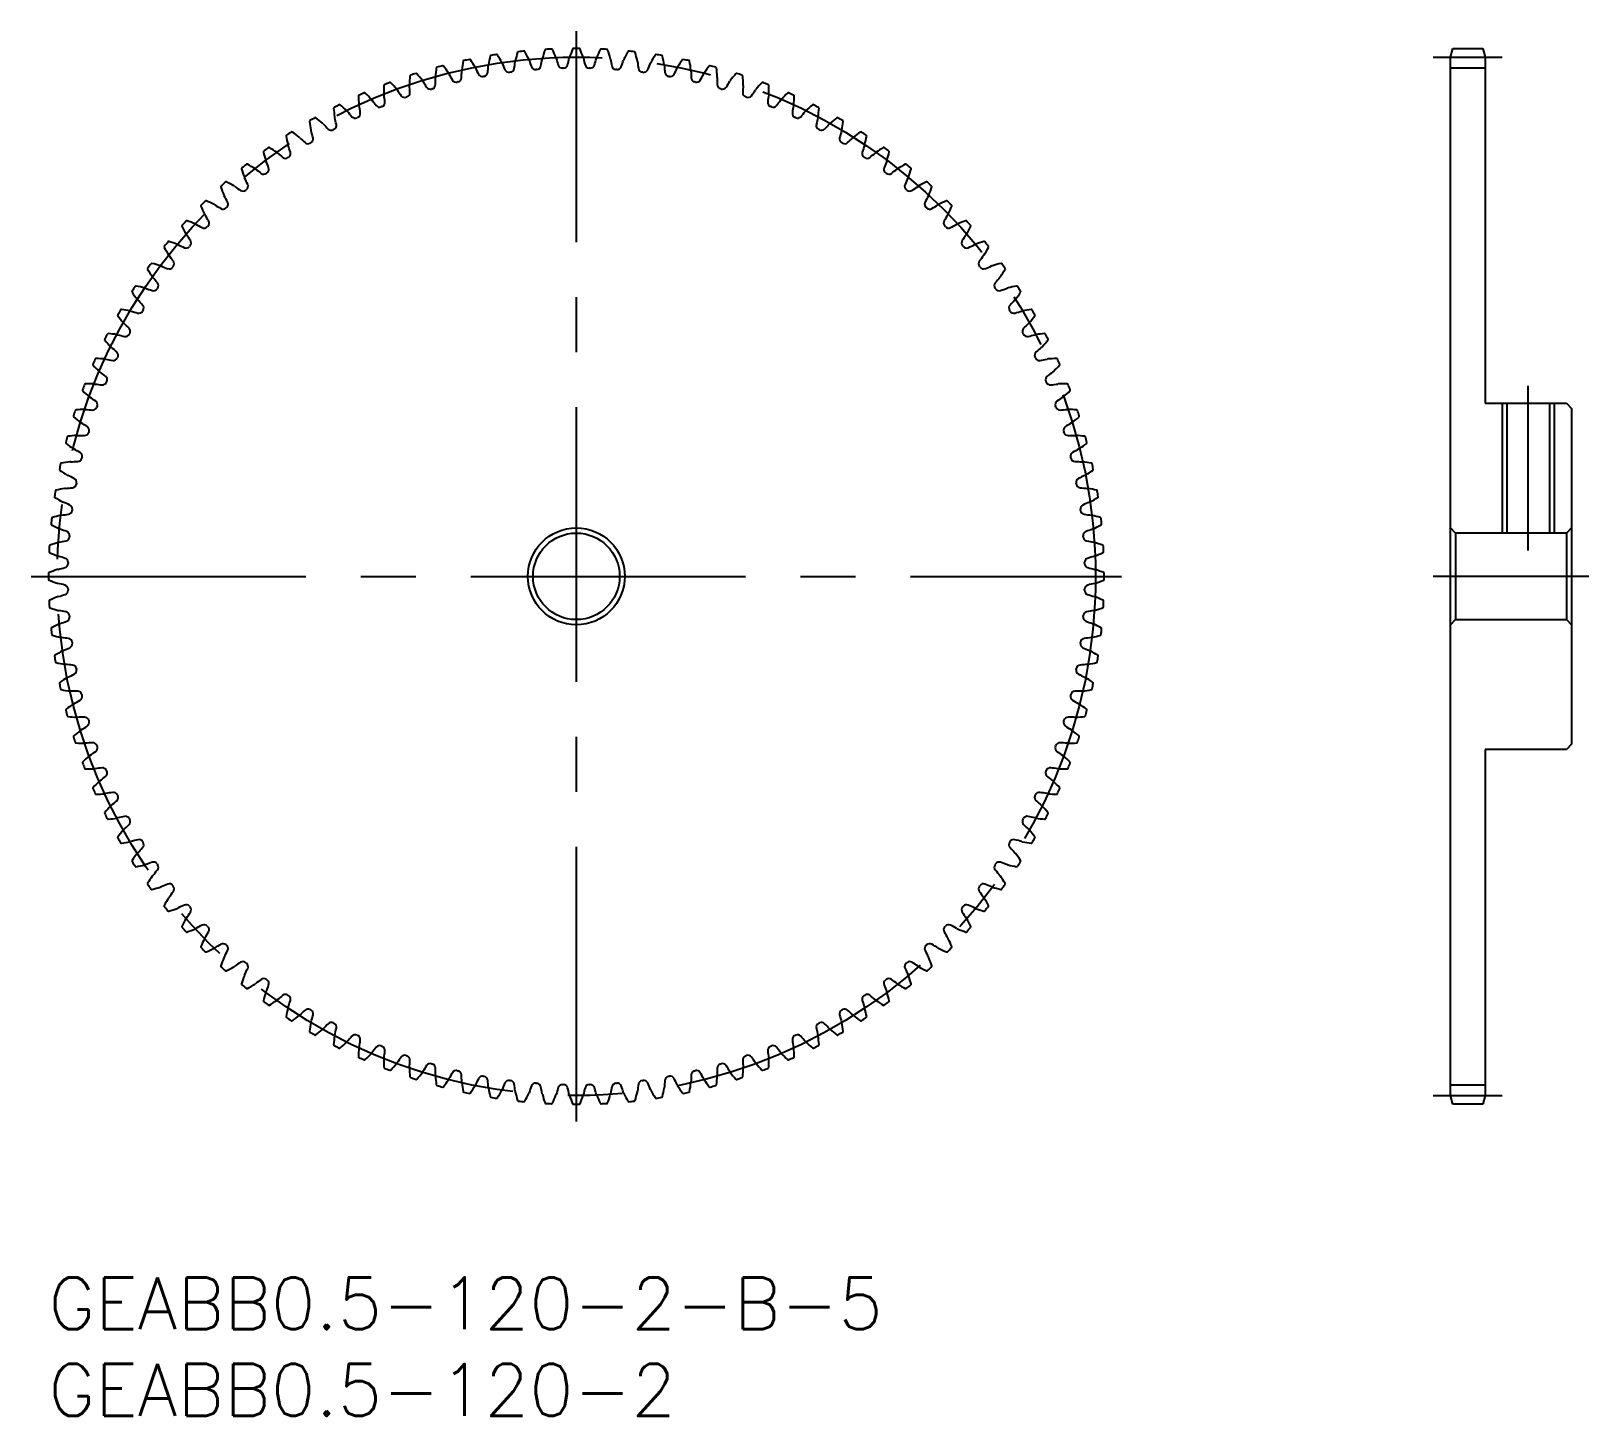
# Model space of a CAD drawing. Extents: x -1 to 89, y -8 to 72.
import ezdxf

# ---------------------------------------------------------------- set-up
doc = ezdxf.new("R2010")
doc.units = 0
doc.header["$LTSCALE"] = 0.5
doc.linetypes.add('CENTER', pattern=[50.8, 31.75, -6.35, 6.35, -6.35])
for name, color, linetype in [('MSM_CENTER', 1, 'CENTER'), ('MSM_CONTINUOUS', 7, 'CONTINUOUS'), ('MSM_NARROW', 5, 'CONTINUOUS'), ('MSM_PART_NUMBER', 7, 'CONTINUOUS')]:
    doc.layers.add(name, color=color, linetype=linetype)
doc.styles.get("Standard").update_dxf_attribs({"font": 'txt.shx', "height": 1, "bigfont": 'bigfont.shx'})

# ---------------------------------------------------------------- blocks, each defined once
blk = doc.blocks.new('*U2')
at = {"layer": 'MSM_PART_NUMBER'}
blk.add_text('GEABB0.5-120-2-B-5', height=3, dxfattribs=at).set_placement((0, -3))
blk = doc.blocks.new('*U3')
at = {"layer": 'MSM_PART_NUMBER'}
blk.add_text('GEABB0.5-120-2', height=3, dxfattribs=at).set_placement((0, -8))

msp = doc.modelspace()

# ---------------------------------------------------------------- linework, layer by layer
at = {"layer": 'MSM_CENTER'}
for p, q in [((30.5, 9), (30.5, 72)), ((80, 70.5), (84, 70.5)), ((85.5, 42), (85.5, 51.5)), ((-1, 40.5), (62, 40.5)), ((89, 40.5), (80, 40.5)), ((80, 10.5), (84, 10.5))]:
    msp.add_line(p, q, dxfattribs=at)
msp.add_circle((30.5, 40.5), 30, dxfattribs=at)
at = {"layer": 'MSM_CONTINUOUS'}
for p, q in [((81, 70.5), (81.134, 71)), ((81, 10.5), (81, 70.5)), ((81.134, 71), (82.866, 71)), ((82.866, 71), (83, 70.5)), ((83, 70.5), (83, 50.5)), ((81, 69.875), (83, 69.875)), ((83, 50.5), (87.7, 50.5)), ((84.27, 50.5), (84.27, 43)), ((86.729, 50.5), (86.729, 43)), ((87.7, 50.5), (88, 50.2)), ((88, 50.2), (88, 30.8)), ((81.3, 43), (81, 43.3)), ((88, 43.3), (87.7, 43)), ((81.3, 43), (81.3, 38)), ((87.7, 43), (81.3, 43)), ((87.7, 43), (87.7, 38)), ((81, 37.7), (81.3, 38)), ((81.3, 38), (87.7, 38)), ((87.7, 38), (88, 37.7)), ((88, 30.8), (87.7, 30.5)), ((87.7, 30.5), (83, 30.5)), ((83, 30.5), (83, 10.5)), ((81, 11.125), (83, 11.125)), ((81.134, 10), (81, 10.5)), ((82.866, 10), (81.134, 10)), ((83, 10.5), (82.866, 10))]:
    msp.add_line(p, q, dxfattribs=at)
for radius in [2.8, 2.5]:
    msp.add_circle((30.5, 40.5), radius, dxfattribs=at)
for centre, radius, start, end in [((33.799, 68.498), 10, 169.86532, 172.75), ((24.004, 70.249), 0.05, 102.31704, 169.86532), ((30.5, 40.5), 30.5, 101.68296, 102.31704), ((24.334, 70.319), 0.05, 34.13468, 101.68242), ((16.098, 64.736), 10, 31.25, 34.13468), ((35.26, 68.287), 10, 166.86532, 169.75), ((25.57, 70.548), 0.05, 99.31704, 166.86532), ((30.5, 40.5), 30.5, 98.68296, 99.31704), ((25.903, 70.601), 0.05, 31.13468, 98.68296), ((17.386, 65.456), 10, 28.25, 31.13468), ((17.797, 71.315), 9.231, 350.77661, 353.34446), ((27.379, 70.197), 0.416, 166.74964, 173.34411), ((36.708, 68), 10, 163.86532, 166.75), ((27.15, 70.765), 0.05, 96.31704, 163.86532), ((30.5, 40.5), 30.5, 95.68296, 96.31704), ((27.485, 70.8), 0.05, 28.13468, 95.68296), ((18.71, 66.108), 10, 25.25, 28.13468), ((27.379, 70.197), 0.416, 18.65589, 25.25036), ((36.519, 73.282), 9.231, 198.65554, 201.22339), ((19.427, 71.937), 9.231, 347.77661, 350.34446), ((28.937, 70.319), 0.416, 163.74964, 170.34411), ((38.138, 67.637), 10, 160.86532, 163.75), ((28.738, 70.899), 0.05, 93.31704, 160.86532), ((30.5, 40.5), 30.5, 92.68296, 93.31704), ((29.075, 70.917), 0.05, 25.13468, 92.68296), ((20.067, 66.69), 10, 22.25, 25.13468), ((28.937, 70.319), 0.416, 15.65589, 22.25036), ((38.226, 72.923), 9.231, 195.65554, 198.22339), ((21.088, 72.474), 9.231, 344.77661, 347.34446), ((30.5, 70.36), 0.416, 160.74964, 167.34411), ((39.548, 67.201), 10, 157.86532, 160.75), ((30.332, 70.95), 0.05, 90.31703, 157.86532), ((30.5, 40.5), 30.5, 89.68296, 90.31704), ((30.668, 70.95), 0.05, 22.13468, 89.68296), ((21.452, 67.201), 10, 19.25, 22.13468), ((30.5, 70.36), 0.416, 12.65589, 19.25036), ((39.912, 72.474), 9.231, 192.65554, 195.22339), ((22.774, 72.923), 9.231, 341.77661, 344.34446), ((32.063, 70.319), 0.416, 157.74964, 164.34411), ((40.933, 66.69), 10, 154.86532, 157.75), ((31.925, 70.917), 0.05, 87.31703, 154.86532), ((30.5, 40.5), 30.5, 86.68296, 87.31704), ((32.262, 70.899), 0.05, 19.13468, 86.68296), ((22.862, 67.637), 10, 16.25, 19.13468), ((32.063, 70.319), 0.416, 9.65589, 16.25036), ((41.573, 71.937), 9.231, 189.65554, 192.22339), ((24.481, 73.282), 9.231, 338.77661, 341.34446), ((33.621, 70.197), 0.416, 154.74964, 161.34411), ((42.29, 66.108), 10, 151.86532, 154.75), ((33.515, 70.8), 0.05, 84.31703, 151.86532), ((30.5, 40.5), 30.5, 83.68296, 84.31704), ((33.85, 70.765), 0.05, 16.13468, 83.68296), ((24.292, 68), 10, 13.25, 16.13468), ((33.621, 70.197), 0.416, 6.65589, 13.25036), ((43.203, 71.315), 9.231, 186.65554, 189.22339), ((43.614, 65.456), 10, 148.86532, 151.75), ((35.097, 70.601), 0.05, 81.31705, 148.86532), ((30.5, 40.5), 30.5, 80.68296, 81.31704), ((35.43, 70.548), 0.05, 13.13468, 80.68296), ((25.74, 68.287), 10, 10.25, 13.13468), ((44.902, 64.736), 10, 145.86532, 148.75), ((36.666, 70.319), 0.05, 78.31705, 145.86532), ((30.5, 40.5), 30.5, 77.68296, 78.31704), ((36.996, 70.249), 0.05, 10.13468, 77.68296), ((27.201, 68.498), 10, 7.25, 10.13468), ((30.854, 68.69), 10, 175.86532, 178.75), ((20.93, 69.407), 0.05, 108.31704, 175.86532), ((30.5, 40.5), 30.5, 107.68296, 108.31704), ((21.251, 69.511), 0.05, 40.13468, 107.68242), ((13.644, 63.098), 10, 37.25, 40.13468), ((22.772, 69.343), 0.416, 175.74964, 182.34411), ((13.133, 68.948), 9.231, 359.77661, 2.34446), ((32.329, 68.633), 10, 172.86532, 175.75), ((22.456, 69.868), 0.05, 105.31704, 172.86532), ((30.5, 40.5), 30.5, 104.68296, 105.31704), ((22.782, 69.956), 0.05, 37.13468, 104.68242), ((14.85, 63.949), 10, 34.25, 37.13468), ((22.772, 69.343), 0.416, 27.65589, 34.25036), ((31.316, 73.82), 9.231, 207.65554, 210.22339), ((14.646, 69.818), 9.231, 356.77661, 359.34446), ((24.292, 69.708), 0.416, 172.74964, 179.34411), ((24.292, 69.708), 0.416, 24.65589, 31.25036), ((33.059, 73.732), 9.231, 204.65554, 207.22339), ((25.073, 69.624), 0.25, 207.22339, 280.55572), ((30.5, 40.5), 29.375, 100.44433, 100.55567), ((25.13, 69.634), 0.25, 280.44433, 353.77661), ((16.202, 70.608), 9.231, 353.77661, 356.34446), ((25.829, 69.993), 0.416, 169.74964, 176.34411), ((25.829, 69.993), 0.416, 21.65589, 28.25036), ((34.795, 73.553), 9.231, 201.65554, 204.22339), ((26.605, 69.868), 0.25, 204.22339, 277.55572), ((30.5, 40.5), 29.375, 97.44433, 97.55567), ((26.662, 69.875), 0.25, 277.44433, 350.77661), ((28.147, 70.031), 0.25, 201.22339, 274.55572), ((30.5, 40.5), 29.375, 94.44433, 94.55567), ((28.204, 70.036), 0.25, 274.44433, 347.77661), ((29.696, 70.114), 0.25, 198.22339, 271.55572), ((30.5, 40.5), 29.375, 91.44433, 91.55567), ((29.753, 70.116), 0.25, 271.44433, 344.77661), ((31.247, 70.116), 0.25, 195.22339, 268.55567), ((30.5, 40.5), 29.375, 88.44433, 88.55567), ((31.304, 70.114), 0.25, 268.44433, 341.7766), ((32.796, 70.036), 0.25, 192.22339, 265.55567), ((30.5, 40.5), 29.375, 85.44433, 85.55567), ((32.853, 70.031), 0.25, 265.44433, 338.7766), ((34.338, 69.875), 0.25, 189.22339, 262.55567), ((30.5, 40.5), 29.375, 82.44433, 82.55567), ((34.395, 69.868), 0.25, 262.44433, 335.77661), ((26.205, 73.553), 9.231, 335.77661, 338.34446), ((35.171, 69.993), 0.416, 151.74964, 158.34411), ((35.171, 69.993), 0.416, 3.65589, 10.25036), ((44.798, 70.608), 9.231, 183.65554, 186.22339), ((35.87, 69.634), 0.25, 186.22339, 259.55567), ((30.5, 40.5), 29.375, 79.44433, 79.55567), ((35.927, 69.624), 0.25, 259.44433, 332.77661), ((27.941, 73.732), 9.231, 332.77661, 335.34446), ((36.708, 69.708), 0.416, 148.74964, 155.34411), ((36.708, 69.708), 0.416, 0.65589, 7.25036), ((46.354, 69.818), 9.231, 180.65554, 183.22339), ((29.684, 73.82), 9.231, 329.77661, 332.34446), ((38.228, 69.343), 0.416, 145.74964, 152.34411), ((46.15, 63.949), 10, 142.86532, 145.75), ((38.218, 69.956), 0.05, 75.31705, 142.86532), ((30.5, 40.5), 30.5, 74.68296, 75.31704), ((38.544, 69.868), 0.05, 7.13468, 74.68296), ((28.671, 68.633), 10, 4.25, 7.13468), ((47.867, 68.948), 9.231, 177.65554, 180.22339), ((38.228, 69.343), 0.416, 357.65589, 4.25036), ((47.356, 63.098), 10, 139.86532, 142.75), ((39.749, 69.511), 0.05, 72.31703, 139.86532), ((30.5, 40.5), 30.5, 71.68296, 72.31704), ((40.07, 69.407), 0.05, 4.13468, 71.68242), ((30.146, 68.69), 10, 1.25, 4.13468), ((30.5, 40.5), 30.5, 113.68296, 114.31704), ((18.269, 68.386), 0.05, 46.13468, 113.68242), ((11.374, 61.212), 10, 43.25, 46.13468), ((29.379, 68.67), 10, 178.86532, 181.75), ((19.431, 68.867), 0.05, 111.31704, 178.86532), ((30.5, 40.5), 30.5, 110.68296, 111.31704), ((19.745, 68.987), 0.05, 43.13468, 110.68242), ((12.484, 62.185), 10, 40.25, 43.13468), ((19.799, 68.377), 0.416, 33.65589, 40.25036), ((27.829, 73.723), 9.231, 213.65554, 216.22339), ((20.638, 68.435), 0.25, 289.44433, 2.77661), ((21.273, 68.899), 0.416, 178.74964, 185.34411), ((11.668, 68), 9.231, 2.77661, 5.34446), ((21.273, 68.899), 0.416, 30.65589, 37.25036), ((29.571, 73.817), 9.231, 210.65554, 213.22339), ((22.058, 68.897), 0.25, 213.22339, 286.55572), ((30.5, 40.5), 29.375, 106.44433, 106.55567), ((22.114, 68.913), 0.25, 286.44444, 359.77661), ((23.556, 69.3), 0.25, 210.22339, 283.55572), ((30.5, 40.5), 29.375, 103.44433, 103.55567), ((23.612, 69.313), 0.25, 283.44444, 356.77661), ((37.388, 69.313), 0.25, 183.22339, 256.55567), ((30.5, 40.5), 29.375, 76.44433, 76.55567), ((37.444, 69.3), 0.25, 256.44433, 329.77661), ((38.886, 68.913), 0.25, 180.22339, 253.55567), ((30.5, 40.5), 29.375, 73.44433, 73.55567), ((38.942, 68.897), 0.25, 253.44433, 326.77661), ((31.429, 73.817), 9.231, 326.77661, 329.34446), ((39.727, 68.899), 0.416, 142.74964, 149.34411), ((49.332, 68), 9.231, 174.65554, 177.22339), ((40.362, 68.435), 0.25, 177.22339, 250.55567), ((39.727, 68.899), 0.416, 354.65589, 1.25036), ((33.171, 73.723), 9.231, 323.77661, 326.34446), ((41.201, 68.377), 0.416, 139.74964, 146.34411), ((48.516, 62.185), 10, 136.86532, 139.75), ((41.255, 68.987), 0.05, 69.31704, 136.86532), ((30.5, 40.5), 30.5, 68.68296, 69.31704), ((41.569, 68.867), 0.05, 1.13468, 68.68296), ((31.621, 68.67), 10, 358.25, 1.13468), ((49.626, 61.212), 10, 133.86532, 136.75), ((42.731, 68.386), 0.05, 66.31704, 133.86532), ((30.5, 40.5), 30.5, 65.68296, 66.31704), ((16.526, 67.554), 0.05, 117.31704, 184.86532), ((26.44, 68.398), 10, 184.86532, 187.75), ((30.5, 40.5), 30.5, 116.68296, 117.31704), ((16.826, 67.707), 0.05, 49.13468, 116.68242), ((10.316, 60.183), 10, 46.25, 49.13468), ((17.961, 68.249), 0.05, 114.31704, 181.86532), ((27.906, 68.572), 10, 181.86532, 184.75), ((18.355, 67.779), 0.416, 184.74964, 191.34411), ((8.896, 65.881), 9.231, 8.77661, 11.34446), ((18.355, 67.779), 0.416, 36.65589, 43.25036), ((26.094, 73.538), 9.231, 216.65554, 219.22339), ((19.136, 67.859), 0.25, 219.22339, 292.55572), ((30.5, 40.5), 29.375, 112.44433, 112.55567), ((19.19, 67.881), 0.25, 292.44433, 5.77661), ((19.799, 68.377), 0.416, 181.74964, 188.34411), ((10.254, 66.977), 9.231, 5.77661, 8.34446), ((20.584, 68.416), 0.25, 216.22339, 289.55572), ((30.5, 40.5), 29.375, 109.44433, 109.55567), ((30.5, 40.5), 29.375, 70.44433, 70.55567), ((40.416, 68.416), 0.25, 250.44433, 323.77661), ((41.81, 67.881), 0.25, 174.22339, 247.55567), ((50.746, 66.977), 9.231, 171.65554, 174.22339), ((41.201, 68.377), 0.416, 351.65589, 358.25036), ((30.5, 40.5), 29.375, 67.44433, 67.55567), ((41.864, 67.859), 0.25, 247.44433, 320.77661), ((34.906, 73.538), 9.231, 320.77661, 323.34446), ((42.645, 67.779), 0.416, 136.74964, 143.34411), ((52.104, 65.881), 9.231, 168.65554, 171.22339), ((42.645, 67.779), 0.416, 348.65589, 355.25036), ((43.039, 68.249), 0.05, 358.13468, 65.68296), ((33.094, 68.572), 10, 355.25, 358.13468), ((50.684, 60.183), 10, 130.86532, 133.75), ((44.174, 67.707), 0.05, 63.31704, 130.86532), ((30.5, 40.5), 30.5, 62.68296, 63.31704), ((34.56, 68.398), 10, 352.25, 355.13468), ((44.474, 67.554), 0.05, 355.13468, 62.68296), ((15.129, 66.786), 0.05, 120.31704, 187.86532), ((24.986, 68.147), 10, 187.86532, 190.75), ((30.5, 40.5), 30.5, 119.68296, 120.31704), ((15.421, 66.954), 0.05, 52.13468, 119.68242), ((9.314, 59.099), 10, 49.25, 52.13468), ((15.57, 66.36), 0.416, 42.65589, 49.25036), ((22.664, 72.896), 9.231, 222.65554, 225.22339), ((16.944, 67.106), 0.416, 187.74964, 194.34411), ((7.598, 64.716), 9.231, 11.77661, 14.34446), ((16.944, 67.106), 0.416, 39.65589, 46.25036), ((24.371, 73.262), 9.231, 219.65554, 222.22339), ((17.72, 67.227), 0.25, 222.22339, 295.55572), ((30.5, 40.5), 29.375, 115.44433, 115.55567), ((17.772, 67.251), 0.25, 295.44433, 8.77661), ((43.228, 67.251), 0.25, 171.22339, 244.55567), ((30.5, 40.5), 29.375, 64.44433, 64.55567), ((43.28, 67.227), 0.25, 244.44433, 317.77661), ((36.629, 73.262), 9.231, 317.77661, 320.34446), ((44.056, 67.106), 0.416, 133.74964, 140.34411), ((53.402, 64.716), 9.231, 165.65554, 168.22339), ((44.056, 67.106), 0.416, 345.65589, 352.25036), ((38.336, 72.896), 9.231, 314.77661, 317.34446), ((45.43, 66.36), 0.416, 130.74964, 137.34411), ((51.686, 59.099), 10, 127.86532, 130.75), ((45.579, 66.954), 0.05, 60.31704, 127.86532), ((30.5, 40.5), 30.5, 59.68296, 60.31704), ((36.014, 68.147), 10, 349.25, 352.13468), ((45.871, 66.786), 0.05, 352.13468, 59.68296), ((13.775, 65.945), 0.05, 123.31704, 190.86532), ((23.546, 67.821), 10, 190.86532, 193.75), ((30.5, 40.5), 30.5, 122.68296, 123.31704), ((14.057, 66.129), 0.05, 55.13468, 122.68242), ((8.369, 57.965), 10, 52.25, 55.13468), ((14.237, 65.543), 0.416, 45.65589, 52.25036), ((20.98, 72.442), 9.231, 225.65554, 228.22339), ((15.57, 66.36), 0.416, 190.74964, 197.34411), ((6.362, 63.484), 9.231, 14.77661, 17.34446), ((15.046, 65.774), 0.25, 301.44444, 14.77661), ((16.339, 66.521), 0.25, 225.22339, 298.55572), ((30.5, 40.5), 29.375, 118.44433, 118.55567), ((16.389, 66.549), 0.25, 298.44444, 11.77661), ((44.611, 66.549), 0.25, 168.22339, 241.55567), ((30.5, 40.5), 29.375, 61.44433, 61.55567), ((44.661, 66.521), 0.25, 241.44433, 314.77661), ((45.954, 65.774), 0.25, 165.22339, 238.55567), ((54.638, 63.484), 9.231, 162.65554, 165.22339), ((45.43, 66.36), 0.416, 342.65589, 349.25036), ((40.02, 72.442), 9.231, 311.77661, 314.34446), ((46.763, 65.543), 0.416, 127.74964, 134.34411), ((52.631, 57.965), 10, 124.86532, 127.75), ((46.943, 66.129), 0.05, 57.31704, 124.86532), ((30.5, 40.5), 30.5, 56.68296, 57.31704), ((37.454, 67.821), 10, 346.25, 349.13468), ((47.225, 65.945), 0.05, 349.13468, 56.68242), ((12.466, 65.035), 0.05, 126.31704, 193.86532), ((22.126, 67.42), 10, 193.86532, 196.75), ((30.5, 40.5), 30.5, 125.68296, 126.31704), ((12.739, 65.233), 0.05, 58.13468, 125.68242), ((7.486, 56.783), 10, 55.25, 58.13468), ((12.949, 64.657), 0.416, 48.65589, 55.25036), ((19.321, 71.9), 9.231, 228.65554, 231.22339), ((14.237, 65.543), 0.416, 193.74964, 200.34411), ((5.192, 62.189), 9.231, 17.77661, 20.34446), ((13.744, 64.931), 0.25, 304.44433, 17.77661), ((14.996, 65.744), 0.25, 228.22339, 301.55572), ((30.5, 40.5), 29.375, 121.44433, 121.55567), ((30.5, 40.5), 29.375, 58.44433, 58.55567), ((46.004, 65.744), 0.25, 238.44433, 311.77661), ((47.256, 64.931), 0.25, 162.22339, 235.55567), ((55.808, 62.189), 9.231, 159.65554, 162.22339), ((46.763, 65.543), 0.416, 339.65589, 346.25036), ((41.679, 71.9), 9.231, 308.77661, 311.34446), ((48.051, 64.657), 0.416, 124.74964, 131.34411), ((53.514, 56.783), 10, 121.86532, 124.75), ((48.261, 65.233), 0.05, 54.31704, 121.86532), ((30.5, 40.5), 30.5, 53.68296, 54.31704), ((38.874, 67.42), 10, 343.25, 346.13468), ((48.534, 65.035), 0.05, 346.13468, 53.68242), ((11.207, 64.058), 0.05, 129.31704, 196.86532), ((20.729, 66.944), 10, 196.86532, 199.75), ((30.5, 40.5), 30.5, 128.68296, 129.31704), ((11.468, 64.27), 0.05, 61.13468, 128.68242), ((6.665, 55.556), 10, 58.25, 61.13468), ((11.708, 63.706), 0.416, 51.65589, 58.25036), ((17.693, 71.272), 9.231, 231.65554, 234.22339), ((12.949, 64.657), 0.416, 196.74964, 203.34411), ((4.092, 60.835), 9.231, 20.77661, 23.34446), ((12.488, 64.021), 0.25, 307.44444, 20.77661), ((13.697, 64.898), 0.25, 231.22339, 304.55572), ((30.5, 40.5), 29.375, 124.44433, 124.55567), ((30.5, 40.5), 29.375, 55.44433, 55.55567), ((47.303, 64.898), 0.25, 235.44433, 308.77661), ((48.512, 64.021), 0.25, 159.22339, 232.55567), ((56.908, 60.835), 9.231, 156.65554, 159.22339), ((48.051, 64.657), 0.416, 336.65589, 343.25036), ((43.307, 71.272), 9.231, 305.77661, 308.34446), ((49.292, 63.706), 0.416, 121.74964, 128.34411), ((54.335, 55.556), 10, 118.86532, 121.75), ((49.532, 64.27), 0.05, 51.31704, 118.86532), ((30.5, 40.5), 30.5, 50.68296, 51.31704), ((40.271, 66.944), 10, 340.25, 343.13468), ((49.793, 64.058), 0.05, 343.13468, 50.68296), ((10, 63.016), 0.05, 132.31704, 199.86532), ((30.5, 40.5), 30.5, 131.68296, 132.31704), ((10.25, 63.241), 0.05, 64.13468, 131.68296), ((5.91, 54.288), 10, 61.25, 64.13468), ((10.52, 62.691), 0.416, 54.65589, 61.25036), ((16.1, 70.559), 9.231, 234.65554, 237.22339), ((11.708, 63.706), 0.416, 199.74964, 206.34411), ((3.063, 59.425), 9.231, 23.77661, 26.34446), ((11.282, 63.046), 0.25, 310.44433, 23.77661), ((12.443, 63.986), 0.25, 234.22339, 307.55572), ((30.5, 40.5), 29.375, 127.44433, 127.55567), ((30.5, 40.5), 29.375, 52.44433, 52.55567), ((48.557, 63.986), 0.25, 232.44433, 305.77661), ((49.718, 63.046), 0.25, 156.22339, 229.55567), ((57.937, 59.425), 9.231, 153.65554, 156.22339), ((49.292, 63.706), 0.416, 333.65589, 340.25036), ((44.9, 70.559), 9.231, 302.77661, 305.34446), ((50.48, 62.691), 0.416, 118.74964, 125.34411), ((55.09, 54.288), 10, 115.86532, 118.75), ((50.75, 63.241), 0.05, 48.31704, 115.86532), ((30.5, 40.5), 30.5, 47.68296, 48.31704), ((51, 63.016), 0.05, 340.13468, 47.68296), ((30.5, 40.5), 30.5, 134.68296, 135.31704), ((9.088, 62.15), 0.05, 67.13468, 134.68296), ((5.222, 52.982), 10, 64.25, 67.13468), ((19.358, 66.397), 10, 199.86532, 202.75), ((10.52, 62.691), 0.416, 202.74964, 209.34411), ((2.111, 57.963), 9.231, 26.77661, 29.34446), ((10.128, 62.009), 0.25, 313.44433, 26.77661), ((11.238, 63.008), 0.25, 237.22339, 310.55572), ((30.5, 40.5), 29.375, 130.44433, 130.55567), ((30.5, 40.5), 29.375, 49.44433, 49.55567), ((49.762, 63.008), 0.25, 229.44433, 302.77661), ((50.872, 62.009), 0.25, 153.22339, 226.55567), ((58.889, 57.963), 9.231, 150.65554, 153.22339), ((50.48, 62.691), 0.416, 330.65589, 337.25036), ((41.642, 66.397), 10, 337.25, 340.13468), ((55.778, 52.982), 10, 112.86532, 115.75), ((51.912, 62.15), 0.05, 45.31704, 112.86532), ((30.5, 40.5), 30.5, 44.68296, 45.31704), ((8.85, 61.912), 0.05, 135.31704, 202.86532), ((18.018, 65.778), 10, 202.86532, 205.75), ((9.386, 61.614), 0.416, 205.74964, 212.34411), ((1.236, 56.453), 9.231, 29.77661, 32.34446), ((9.386, 61.614), 0.416, 57.65589, 64.25036), ((14.547, 69.764), 9.231, 237.65554, 240.22339), ((10.087, 61.969), 0.25, 240.22339, 313.55572), ((30.5, 40.5), 29.375, 133.44433, 133.55567), ((30.5, 40.5), 29.375, 46.44433, 46.55567), ((50.913, 61.969), 0.25, 226.44433, 299.77661), ((46.453, 69.764), 9.231, 299.77661, 302.34446), ((51.614, 61.614), 0.416, 115.74964, 122.34411), ((59.764, 56.453), 9.231, 147.65554, 150.22339), ((51.614, 61.614), 0.416, 327.65589, 334.25036), ((42.982, 65.778), 10, 334.25, 337.13468), ((52.15, 61.912), 0.05, 337.13468, 44.68351), ((7.759, 60.75), 0.05, 138.31704, 205.86532), ((16.712, 65.09), 10, 205.86532, 208.75), ((30.5, 40.5), 30.5, 137.68296, 138.31704), ((7.984, 61), 0.05, 70.13468, 137.68242), ((4.603, 51.642), 10, 67.25, 70.13468), ((8.309, 60.48), 0.416, 60.65589, 67.25036), ((13.037, 68.889), 9.231, 240.65554, 243.22339), ((8.991, 60.872), 0.25, 243.22339, 316.55572), ((30.5, 40.5), 29.375, 136.44433, 136.55567), ((9.031, 60.913), 0.25, 316.44433, 29.77661), ((51.969, 60.913), 0.25, 150.22339, 223.55567), ((30.5, 40.5), 29.375, 43.44433, 43.55567), ((52.009, 60.872), 0.25, 223.44433, 296.77661), ((47.963, 68.889), 9.231, 296.77661, 299.34446), ((52.691, 60.48), 0.416, 112.74964, 119.34411), ((56.397, 51.642), 10, 109.86532, 112.75), ((53.016, 61), 0.05, 42.31704, 109.86532), ((30.5, 40.5), 30.5, 41.68296, 42.31704), ((44.288, 65.09), 10, 331.25, 334.13468), ((53.241, 60.75), 0.05, 334.13468, 41.68351), ((6.73, 59.532), 0.05, 141.31704, 208.86532), ((15.444, 64.335), 10, 208.86532, 211.75), ((30.5, 40.5), 30.5, 140.68296, 141.31704), ((6.942, 59.793), 0.05, 73.13468, 140.68242), ((4.056, 50.271), 10, 70.25, 73.13468), ((7.294, 59.292), 0.416, 63.65589, 70.25036), ((11.575, 67.937), 9.231, 243.65554, 246.22339), ((7.954, 59.718), 0.25, 246.22339, 319.55572), ((8.309, 60.48), 0.416, 208.74964, 215.34411), ((0.441, 54.9), 9.231, 32.77661, 35.34446), ((30.5, 40.5), 29.375, 139.44433, 139.55567), ((7.992, 59.762), 0.25, 319.44433, 32.77661), ((53.008, 59.762), 0.25, 147.22339, 220.55567), ((60.559, 54.9), 9.231, 144.65554, 147.22339), ((30.5, 40.5), 29.375, 40.44433, 40.55567), ((53.046, 59.718), 0.25, 220.44433, 293.77661), ((52.691, 60.48), 0.416, 324.65589, 331.25036), ((49.425, 67.937), 9.231, 293.77661, 296.34446), ((53.706, 59.292), 0.416, 109.74964, 116.34411), ((56.944, 50.271), 10, 106.86532, 109.75), ((54.058, 59.793), 0.05, 39.31704, 106.86532), ((45.556, 64.335), 10, 328.25, 331.13468), ((30.5, 40.5), 30.5, 38.68296, 39.31704), ((54.27, 59.532), 0.05, 331.13468, 38.68296), ((30.5, 40.5), 30.5, 143.68296, 144.31704), ((5.965, 58.534), 0.05, 76.13468, 143.68296), ((3.58, 48.874), 10, 73.25, 76.13468), ((7.294, 59.292), 0.416, 211.74964, 218.34411), ((-0.272, 53.307), 9.231, 35.77661, 38.34446), ((7.014, 58.557), 0.25, 322.44433, 35.77661), ((53.986, 58.557), 0.25, 144.22339, 217.55567), ((61.272, 53.307), 9.231, 141.65554, 144.22339), ((53.706, 59.292), 0.416, 321.65589, 328.25036), ((57.42, 48.874), 10, 103.86532, 106.75), ((55.035, 58.534), 0.05, 36.31704, 103.86532), ((30.5, 40.5), 30.5, 35.68296, 36.31704), ((5.767, 58.261), 0.05, 144.31704, 211.86532), ((14.217, 63.514), 10, 211.86532, 214.75), ((6.343, 58.051), 0.416, 214.74964, 221.34411), ((-0.9, 51.679), 9.231, 38.77661, 41.34446), ((6.343, 58.051), 0.416, 66.65589, 73.25036), ((10.165, 66.908), 9.231, 246.65554, 249.22339), ((6.979, 58.512), 0.25, 249.22339, 322.55572), ((30.5, 40.5), 29.375, 142.44433, 142.55567), ((30.5, 40.5), 29.375, 37.44433, 37.55567), ((54.021, 58.512), 0.25, 217.44433, 290.77661), ((50.835, 66.908), 9.231, 290.77661, 293.34446), ((54.657, 58.051), 0.416, 106.74964, 113.34411), ((61.9, 51.679), 9.231, 138.65554, 141.22339), ((54.657, 58.051), 0.416, 318.65589, 325.25036), ((46.783, 63.514), 10, 325.25, 328.13468), ((55.233, 58.261), 0.05, 328.13468, 35.68296), ((4.871, 56.943), 0.05, 147.31704, 214.86532), ((30.5, 40.5), 30.5, 146.68296, 147.31704), ((13.035, 62.631), 10, 214.86532, 217.75), ((5.055, 57.225), 0.05, 79.13468, 146.68296), ((3.179, 47.454), 10, 76.25, 79.13468), ((5.457, 56.763), 0.416, 69.65589, 76.25036), ((8.811, 65.808), 9.231, 249.65554, 252.22339), ((6.069, 57.256), 0.25, 252.22339, 325.55572), ((30.5, 40.5), 29.375, 145.44433, 145.55567), ((6.102, 57.303), 0.25, 325.44433, 38.77661), ((54.898, 57.303), 0.25, 141.22339, 214.55567), ((30.5, 40.5), 29.375, 34.44433, 34.55567), ((54.931, 57.256), 0.25, 214.44433, 287.77661), ((52.189, 65.808), 9.231, 287.77661, 290.34446), ((55.543, 56.763), 0.416, 103.74964, 110.34411), ((57.821, 47.454), 10, 100.86532, 103.75), ((47.965, 62.631), 10, 322.25, 325.13468), ((55.945, 57.225), 0.05, 33.31704, 100.86532), ((30.5, 40.5), 30.5, 32.68296, 33.31704), ((56.129, 56.943), 0.05, 325.13468, 32.68242), ((30.5, 40.5), 30.5, 149.68296, 150.31704), ((4.214, 55.871), 0.05, 82.13468, 149.68242), ((2.853, 46.014), 10, 79.25, 82.13468), ((4.64, 55.43), 0.416, 72.65589, 79.25036), ((7.516, 64.638), 9.231, 252.65554, 255.22339), ((5.457, 56.763), 0.416, 217.74964, 224.34411), ((-1.442, 50.02), 9.231, 41.77661, 44.34446), ((5.226, 55.954), 0.25, 255.22339, 328.55572), ((30.5, 40.5), 29.375, 148.44433, 148.55567), ((5.256, 56.004), 0.25, 328.44433, 41.77661), ((55.744, 56.004), 0.25, 138.22339, 211.55567), ((30.5, 40.5), 29.375, 31.44433, 31.55567), ((62.442, 50.02), 9.231, 135.65554, 138.22339), ((55.774, 55.954), 0.25, 211.44433, 284.77661), ((53.484, 64.638), 9.231, 284.77661, 287.34446), ((55.543, 56.763), 0.416, 315.65589, 322.25036), ((56.36, 55.43), 0.416, 100.74964, 107.34411), ((58.147, 46.014), 10, 97.86532, 100.75), ((56.786, 55.871), 0.05, 30.31704, 97.86532), ((30.5, 40.5), 30.5, 29.68296, 30.31704), ((4.046, 55.579), 0.05, 150.31704, 217.86532), ((11.901, 61.686), 10, 217.86532, 220.75), ((4.64, 55.43), 0.416, 220.74964, 227.34411), ((-1.896, 48.336), 9.231, 44.77661, 47.34446), ((62.896, 48.336), 9.231, 132.65554, 135.22339), ((56.36, 55.43), 0.416, 312.65589, 319.25036), ((49.099, 61.686), 10, 319.25, 322.13468), ((56.954, 55.579), 0.05, 322.13468, 29.68242), ((3.293, 54.174), 0.05, 153.31704, 220.86532), ((30.5, 40.5), 30.5, 152.68296, 153.31704), ((10.817, 60.684), 10, 220.86532, 223.75), ((3.446, 54.474), 0.05, 85.13468, 152.68296), ((2.602, 44.56), 10, 82.25, 85.13468), ((3.894, 54.056), 0.416, 75.65589, 82.25036), ((6.284, 63.402), 9.231, 255.65554, 258.22339), ((4.451, 54.611), 0.25, 258.22339, 331.55572), ((4.479, 54.661), 0.25, 331.44433, 44.77661), ((30.5, 40.5), 29.375, 151.44433, 151.55567), ((56.521, 54.661), 0.25, 135.22339, 208.55567), ((30.5, 40.5), 29.375, 28.44433, 28.55567), ((56.549, 54.611), 0.25, 208.44433, 281.77661), ((54.716, 63.402), 9.231, 281.77661, 284.34446), ((57.106, 54.056), 0.416, 97.74964, 104.34411), ((58.398, 44.56), 10, 94.86532, 97.75), ((50.183, 60.684), 10, 316.25, 319.13468), ((57.554, 54.474), 0.05, 27.31704, 94.86532), ((30.5, 40.5), 30.5, 26.68296, 27.31704), ((57.707, 54.174), 0.05, 319.13468, 26.68242), ((3.894, 54.056), 0.416, 223.74964, 230.34411), ((-2.262, 46.629), 9.231, 47.77661, 50.34446), ((3.749, 53.228), 0.25, 261.22339, 334.55572), ((3.773, 53.28), 0.25, 334.44433, 47.77661), ((30.5, 40.5), 29.375, 154.44433, 154.55567), ((57.227, 53.28), 0.25, 132.22339, 205.55567), ((30.5, 40.5), 29.375, 25.44433, 25.55567), ((57.251, 53.228), 0.25, 205.44433, 278.77661), ((63.262, 46.629), 9.231, 129.65554, 132.22339), ((57.106, 54.056), 0.416, 309.65589, 316.25036), ((2.614, 52.731), 0.05, 156.31704, 223.86532), ((30.5, 40.5), 30.5, 155.68296, 156.31704), ((9.788, 59.626), 10, 223.86532, 226.75), ((2.751, 53.039), 0.05, 88.13468, 155.68242), ((2.428, 43.094), 10, 85.25, 88.13468), ((3.221, 52.645), 0.416, 226.74964, 233.34411), ((-2.538, 44.906), 9.231, 50.77661, 53.34446), ((3.221, 52.645), 0.416, 78.65589, 85.25036), ((5.119, 62.104), 9.231, 258.65554, 261.22339), ((55.881, 62.104), 9.231, 278.77661, 281.34446), ((57.779, 52.645), 0.416, 94.74964, 101.34411), ((63.538, 44.906), 9.231, 126.65554, 129.22339), ((58.572, 43.094), 10, 91.86532, 94.75), ((57.779, 52.645), 0.416, 306.65589, 313.25036), ((51.212, 59.626), 10, 313.25, 316.13468), ((58.249, 53.039), 0.05, 24.31704, 91.86532), ((30.5, 40.5), 30.5, 23.68296, 24.31704), ((58.386, 52.731), 0.05, 316.13468, 23.68296), ((30.5, 40.5), 30.5, 158.68296, 159.31704), ((2.133, 51.569), 0.05, 91.13468, 158.68242), ((2.33, 41.621), 10, 88.25, 91.13468), ((2.623, 51.201), 0.416, 81.65589, 88.25036), ((4.023, 60.746), 9.231, 261.65554, 264.22339), ((3.119, 51.81), 0.25, 264.22339, 337.55572), ((3.141, 51.864), 0.25, 337.44433, 50.77661), ((30.5, 40.5), 29.375, 157.44433, 157.55567), ((57.859, 51.864), 0.25, 129.22339, 202.55567), ((30.5, 40.5), 29.375, 22.44433, 22.55567), ((57.881, 51.81), 0.25, 202.44433, 275.77661), ((56.977, 60.746), 9.231, 275.77661, 278.34446), ((58.377, 51.201), 0.416, 91.74964, 98.34411), ((58.67, 41.621), 10, 88.86532, 91.75), ((58.867, 51.569), 0.05, 21.31704, 88.86532), ((30.5, 40.5), 30.5, 20.68296, 21.31704), ((2.013, 51.255), 0.05, 159.31704, 226.86532), ((8.815, 58.516), 10, 226.86532, 229.75), ((2.623, 51.201), 0.416, 229.74964, 236.34411), ((-2.723, 43.171), 9.231, 53.77661, 56.34446), ((2.584, 50.416), 0.25, 340.44433, 53.77661), ((58.416, 50.416), 0.25, 126.22339, 199.55567), ((63.723, 43.171), 9.231, 123.65554, 126.22339), ((58.377, 51.201), 0.416, 303.65589, 310.25036), ((52.185, 58.516), 10, 310.25, 313.13468), ((58.987, 51.255), 0.05, 313.13468, 20.68242), ((1.489, 49.749), 0.05, 162.31704, 229.86532), ((30.5, 40.5), 30.5, 161.68296, 162.31704), ((7.902, 57.356), 10, 229.86532, 232.75), ((1.593, 50.07), 0.05, 94.13468, 161.68296), ((2.31, 40.146), 10, 91.25, 94.13468), ((2.101, 49.727), 0.416, 84.65589, 91.25036), ((3, 59.332), 9.231, 264.65554, 267.22339), ((2.565, 50.362), 0.25, 267.22339, 340.55572), ((30.5, 40.5), 29.375, 160.44433, 160.55567), ((30.5, 40.5), 29.375, 19.44433, 19.55567), ((58.435, 50.362), 0.25, 199.44433, 272.77661), ((58, 59.332), 9.231, 272.77661, 275.34446), ((58.899, 49.727), 0.416, 88.74964, 95.34411), ((58.69, 40.146), 10, 85.86532, 88.75), ((53.098, 57.356), 10, 307.25, 310.13468), ((59.407, 50.07), 0.05, 18.31704, 85.86532), ((30.5, 40.5), 30.5, 17.68296, 18.31704), ((59.511, 49.749), 0.05, 310.13468, 17.68296), ((2.367, 38.671), 10, 94.25, 97.13468), ((1.657, 48.228), 0.416, 87.65589, 94.25036), ((2.052, 57.867), 9.231, 267.65554, 270.22339), ((2.101, 49.727), 0.416, 232.74964, 239.34411), ((-2.817, 41.429), 9.231, 56.77661, 59.34446), ((2.087, 48.886), 0.25, 270.22339, 343.55572), ((2.103, 48.942), 0.25, 343.44433, 56.77661), ((30.5, 40.5), 29.375, 163.44433, 163.55567), ((58.897, 48.942), 0.25, 123.22339, 196.55567), ((30.5, 40.5), 29.375, 16.44433, 16.55567), ((58.913, 48.886), 0.25, 196.44433, 269.77661), ((63.817, 41.429), 9.231, 120.65554, 123.22339), ((58.948, 57.867), 9.231, 269.77661, 272.34446), ((58.899, 49.727), 0.416, 300.65589, 307.25036), ((59.343, 48.228), 0.416, 85.74964, 92.34411), ((58.633, 38.671), 10, 82.86532, 85.75), ((1.044, 48.218), 0.05, 165.31704, 232.86532), ((30.5, 40.5), 30.5, 164.68296, 165.31704), ((7.051, 56.15), 10, 232.86532, 235.75), ((1.132, 48.544), 0.05, 97.13468, 164.68242), ((1.657, 48.228), 0.416, 235.74964, 242.34411), ((-2.82, 39.684), 9.231, 59.77661, 62.34446), ((63.82, 39.684), 9.231, 117.65554, 120.22339), ((59.343, 48.228), 0.416, 297.65589, 304.25036), ((53.949, 56.15), 10, 304.25, 307.13468), ((59.868, 48.544), 0.05, 15.31704, 82.86532), ((30.5, 40.5), 30.5, 14.68296, 15.31704), ((59.956, 48.218), 0.05, 307.13468, 14.68242), ((30.5, 40.5), 30.5, 167.68296, 168.31704), ((0.751, 46.996), 0.05, 100.13468, 167.68296), ((2.502, 37.201), 10, 97.25, 100.13468), ((1.292, 46.708), 0.416, 90.65589, 97.25036), ((1.182, 56.354), 9.231, 270.65554, 273.22339), ((1.687, 47.388), 0.25, 273.22339, 346.55572), ((1.7, 47.444), 0.25, 346.44433, 59.77661), ((30.5, 40.5), 29.375, 166.44433, 166.55567), ((59.3, 47.444), 0.25, 120.22339, 193.55567), ((30.5, 40.5), 29.375, 13.44433, 13.55567), ((59.313, 47.388), 0.25, 193.44433, 266.77661), ((59.818, 56.354), 9.231, 266.77661, 269.34446), ((59.708, 46.708), 0.416, 82.74964, 89.34411), ((58.498, 37.201), 10, 79.86532, 82.75), ((60.249, 46.996), 0.05, 12.31704, 79.86532), ((30.5, 40.5), 30.5, 11.68296, 12.31704), ((0.681, 46.666), 0.05, 168.31704, 235.86532), ((6.264, 54.902), 10, 235.86532, 238.75), ((1.292, 46.708), 0.416, 238.74964, 245.34411), ((-2.732, 37.941), 9.231, 62.77661, 65.34446), ((1.376, 45.927), 0.25, 349.44433, 62.77661), ((59.624, 45.927), 0.25, 117.22339, 190.55567), ((63.732, 37.941), 9.231, 114.65554, 117.22339), ((59.708, 46.708), 0.416, 294.65589, 301.25036), ((54.736, 54.902), 10, 301.25, 304.13468), ((60.319, 46.666), 0.05, 304.13468, 11.68296), ((0.399, 45.097), 0.05, 171.31704, 238.86532), ((30.5, 40.5), 30.5, 170.68296, 171.31704), ((5.544, 53.614), 10, 238.86532, 241.75), ((0.452, 45.43), 0.05, 103.13468, 170.68242), ((2.713, 35.74), 10, 100.25, 103.13468), ((1.007, 45.171), 0.416, 93.65589, 100.25036), ((0.392, 54.798), 9.231, 273.65554, 276.22339), ((1.366, 45.87), 0.25, 276.22339, 349.55572), ((30.5, 40.5), 29.375, 169.44433, 169.55567), ((30.5, 40.5), 29.375, 10.44433, 10.55567), ((59.634, 45.87), 0.25, 190.44433, 263.77661), ((60.608, 54.798), 9.231, 263.77661, 266.34446), ((59.993, 45.171), 0.416, 79.74964, 86.34411), ((58.287, 35.74), 10, 76.86532, 79.75), ((55.456, 53.614), 10, 298.25, 301.13468), ((60.548, 45.43), 0.05, 9.31704, 76.86532), ((30.5, 40.5), 30.5, 8.68296, 9.31704), ((60.601, 45.097), 0.05, 301.13468, 8.68296), ((1.007, 45.171), 0.416, 241.74964, 248.34411), ((-2.553, 36.205), 9.231, 65.77661, 68.34446), ((1.125, 44.338), 0.25, 279.22339, 352.55572), ((1.132, 44.395), 0.25, 352.44433, 65.77661), ((30.5, 40.5), 29.375, 172.44433, 172.55567), ((59.868, 44.395), 0.25, 114.22339, 187.55567), ((30.5, 40.5), 29.375, 7.44433, 7.55567), ((59.875, 44.338), 0.25, 187.44433, 260.77661), ((63.553, 36.205), 9.231, 111.65554, 114.22339), ((59.993, 45.171), 0.416, 291.65589, 298.25036), ((30.5, 40.5), 30.5, 173.68296, 174.31704), ((0.2, 43.515), 0.05, 174.31704, 241.86532), ((4.892, 52.29), 10, 241.86532, 244.75), ((0.235, 43.85), 0.05, 106.13468, 173.68242), ((3, 34.292), 10, 103.25, 106.13468), ((0.803, 43.621), 0.416, 244.74964, 251.34411), ((-2.282, 34.481), 9.231, 68.77661, 71.34446), ((0.803, 43.621), 0.416, 96.65589, 103.25036), ((-0.315, 53.203), 9.231, 276.65554, 279.22339), ((61.315, 53.203), 9.231, 260.77661, 263.34446), ((63.282, 34.481), 9.231, 108.65554, 111.22339), ((60.197, 43.621), 0.416, 76.74964, 83.34411), ((58, 34.292), 10, 73.86532, 76.75), ((60.197, 43.621), 0.416, 288.65589, 295.25036), ((56.108, 52.29), 10, 295.25, 298.13468), ((60.765, 43.85), 0.05, 6.31704, 73.86532), ((30.5, 40.5), 30.5, 5.68296, 6.31704), ((60.8, 43.515), 0.05, 298.13468, 5.68296), ((0.101, 42.262), 0.05, 109.13468, 176.68242), ((3.363, 32.862), 10, 106.25, 109.13468), ((0.681, 42.063), 0.416, 99.65589, 106.25036), ((-0.937, 51.573), 9.231, 279.65554, 282.22339), ((0.964, 42.796), 0.25, 282.22339, 355.55572), ((0.969, 42.853), 0.25, 355.44433, 68.77661), ((30.5, 40.5), 29.375, 175.44433, 175.55567), ((60.031, 42.853), 0.25, 111.22339, 184.55567), ((30.5, 40.5), 29.375, 4.44433, 4.55567), ((60.036, 42.796), 0.25, 184.44444, 257.77661), ((61.937, 51.573), 9.231, 257.77661, 260.34446), ((60.319, 42.063), 0.416, 73.74964, 80.34411), ((57.637, 32.862), 10, 70.86532, 73.75), ((60.899, 42.262), 0.05, 3.31704, 70.86532), ((30.5, 40.5), 30.5, 176.68296, 177.31704), ((0.083, 41.925), 0.05, 177.31704, 244.86532), ((4.31, 50.933), 10, 244.86532, 247.75), ((0.681, 42.063), 0.416, 247.74964, 254.34411), ((-1.923, 32.774), 9.231, 71.77661, 74.34446), ((0.886, 41.304), 0.25, 358.44433, 71.77661), ((60.114, 41.304), 0.25, 108.22339, 181.55567), ((62.923, 32.774), 9.231, 105.65554, 108.22339), ((60.319, 42.063), 0.416, 285.65589, 292.25036), ((56.69, 50.933), 10, 292.25, 295.13468), ((60.917, 41.925), 0.05, 295.13468, 2.68296), ((30.5, 40.5), 30.5, 2.68296, 3.31704), ((0.05, 40.668), 0.05, 112.13468, 179.68296), ((30.5, 40.5), 30.5, 179.68296, 180.31704), ((3.799, 31.452), 10, 109.25, 112.13468), ((0.64, 40.5), 0.416, 102.65589, 109.25036), ((-1.474, 49.912), 9.231, 282.65554, 285.22339), ((0.884, 41.247), 0.25, 285.22339, 358.55572), ((30.5, 40.5), 29.375, 178.44433, 178.55567), ((30.5, 40.5), 29.375, 1.44433, 1.55567), ((60.116, 41.247), 0.25, 181.44444, 254.77661), ((62.474, 49.912), 9.231, 254.77661, 257.34446), ((60.36, 40.5), 0.416, 70.74964, 77.34411), ((57.201, 31.452), 10, 67.86532, 70.75), ((60.95, 40.668), 0.05, 0.31704, 67.86532), ((30.5, 40.5), 30.5, 359.68296, 0.31704), ((0.05, 40.332), 0.05, 180.31704, 247.86532), ((3.799, 49.548), 10, 247.86532, 250.75), ((0.64, 40.5), 0.416, 250.74964, 257.34411), ((-1.474, 31.088), 9.231, 74.77661, 77.34446), ((0.884, 39.753), 0.25, 1.44433, 74.77661), ((0.886, 39.696), 0.25, 288.22339, 1.55572), ((30.5, 40.5), 29.375, 181.44433, 181.55567), ((30.5, 40.5), 29.375, 358.44433, 358.55567), ((60.114, 39.696), 0.25, 178.44444, 251.77661), ((60.116, 39.753), 0.25, 105.22339, 178.55567), ((62.474, 31.088), 9.231, 102.65554, 105.22339), ((60.36, 40.5), 0.416, 282.65589, 289.25036), ((57.201, 49.548), 10, 289.25, 292.13468), ((60.95, 40.332), 0.05, 292.13468, 359.68242), ((0.083, 39.075), 0.05, 115.13468, 182.68296), ((30.5, 40.5), 30.5, 182.68296, 183.31704), ((0.101, 38.738), 0.05, 183.31704, 250.86532), ((4.31, 30.067), 10, 112.25, 115.13468), ((0.681, 38.937), 0.416, 105.65589, 112.25036), ((-1.923, 48.226), 9.231, 285.65554, 288.22339), ((62.923, 48.226), 9.231, 251.77661, 254.34446), ((60.319, 38.937), 0.416, 67.74964, 74.34411), ((56.69, 30.067), 10, 64.86532, 67.75), ((60.899, 38.738), 0.05, 289.13468, 356.68242), ((60.917, 39.075), 0.05, 357.31704, 64.86532), ((30.5, 40.5), 30.5, 356.68296, 357.31704), ((3.363, 48.138), 10, 250.86532, 253.75), ((0.681, 38.937), 0.416, 253.74964, 260.34411), ((-0.937, 29.427), 9.231, 77.77661, 80.34446), ((-2.282, 46.519), 9.231, 288.65554, 291.22339), ((0.964, 38.204), 0.25, 4.44433, 77.77661), ((0.969, 38.147), 0.25, 291.22339, 4.55572), ((30.5, 40.5), 29.375, 184.44433, 184.55567), ((60.031, 38.147), 0.25, 175.44444, 248.77661), ((30.5, 40.5), 29.375, 355.44433, 355.55567), ((60.036, 38.204), 0.25, 102.22339, 175.55567), ((63.282, 46.519), 9.231, 248.77661, 251.34446), ((61.937, 29.427), 9.231, 99.65554, 102.22339), ((60.319, 38.937), 0.416, 279.65589, 286.25036), ((57.637, 48.138), 10, 286.25, 289.13468), ((0.2, 37.485), 0.05, 118.13468, 185.68242), ((30.5, 40.5), 30.5, 185.68296, 186.31704), ((4.892, 28.71), 10, 115.25, 118.13468), ((0.235, 37.15), 0.05, 186.31704, 253.86532), ((3, 46.708), 10, 253.86532, 256.75), ((0.803, 37.379), 0.416, 108.65589, 115.25036), ((0.803, 37.379), 0.416, 256.74964, 263.34411), ((-0.315, 27.797), 9.231, 80.77661, 83.34446), ((1.125, 36.662), 0.25, 7.44433, 80.77661), ((59.875, 36.662), 0.25, 99.22339, 172.55568), ((61.315, 27.797), 9.231, 96.65554, 99.22339), ((60.197, 37.379), 0.416, 276.65589, 283.25036), ((58, 46.708), 10, 283.25, 286.13468), ((60.197, 37.379), 0.416, 64.74964, 71.34411), ((56.108, 28.71), 10, 61.86532, 64.75), ((60.765, 37.15), 0.05, 286.13468, 353.68296), ((30.5, 40.5), 30.5, 353.68296, 354.31704), ((60.8, 37.485), 0.05, 354.31704, 61.86532), ((5.544, 27.386), 10, 118.25, 121.13468), ((1.007, 35.829), 0.416, 111.65589, 118.25036), ((-2.553, 44.795), 9.231, 291.65554, 294.22339), ((1.132, 36.605), 0.25, 294.22339, 7.55572), ((30.5, 40.5), 29.375, 187.44433, 187.55567), ((59.868, 36.605), 0.25, 172.44444, 245.77661), ((30.5, 40.5), 29.375, 352.44433, 352.55567), ((63.553, 44.795), 9.231, 245.77661, 248.34446), ((59.993, 35.829), 0.416, 61.74964, 68.34411), ((55.456, 27.386), 10, 58.86532, 61.75), ((0.399, 35.903), 0.05, 121.13468, 188.68242), ((30.5, 40.5), 30.5, 188.68296, 189.31704), ((0.452, 35.57), 0.05, 189.31704, 256.86532), ((2.713, 45.26), 10, 256.86532, 259.75), ((1.007, 35.829), 0.416, 259.74964, 266.34411), ((0.392, 26.202), 9.231, 83.77661, 86.34446), ((1.366, 35.13), 0.25, 10.44433, 83.77661), ((1.376, 35.073), 0.25, 297.22339, 10.55571), ((30.5, 40.5), 29.375, 190.44433, 190.55567), ((59.624, 35.073), 0.25, 169.44444, 242.77661), ((30.5, 40.5), 29.375, 349.44433, 349.55567), ((59.634, 35.13), 0.25, 96.22339, 169.55567), ((60.608, 26.202), 9.231, 93.65554, 96.22339), ((59.993, 35.829), 0.416, 273.65589, 280.25036), ((58.287, 45.26), 10, 280.25, 283.13468), ((60.548, 35.57), 0.05, 283.13468, 350.68296), ((30.5, 40.5), 30.5, 350.68296, 351.31704), ((60.601, 35.903), 0.05, 351.31704, 58.86532), ((0.681, 34.334), 0.05, 124.13468, 191.68296), ((30.5, 40.5), 30.5, 191.68296, 192.31704), ((6.264, 26.098), 10, 121.25, 124.13468), ((1.292, 34.292), 0.416, 114.65589, 121.25036), ((-2.732, 43.059), 9.231, 294.65554, 297.22339), ((63.732, 43.059), 9.231, 242.77661, 245.34446), ((59.708, 34.292), 0.416, 58.74964, 65.34411), ((54.736, 26.098), 10, 55.86532, 58.75), ((30.5, 40.5), 30.5, 347.68296, 348.31704), ((60.319, 34.334), 0.05, 348.31704, 55.86532), ((0.751, 34.004), 0.05, 192.31704, 259.86532), ((2.502, 43.799), 10, 259.86532, 262.75), ((1.292, 34.292), 0.416, 262.74964, 269.34411), ((1.182, 24.646), 9.231, 86.77661, 89.34446), ((-2.82, 41.316), 9.231, 297.65554, 300.22339), ((1.687, 33.612), 0.25, 13.44433, 86.77661), ((1.7, 33.556), 0.25, 300.22339, 13.55571), ((30.5, 40.5), 29.375, 193.44433, 193.55567), ((59.3, 33.556), 0.25, 166.44433, 239.77661), ((30.5, 40.5), 29.375, 346.44433, 346.55567), ((59.313, 33.612), 0.25, 93.22339, 166.55568), ((63.82, 41.316), 9.231, 239.77661, 242.34446), ((59.818, 24.646), 9.231, 90.65554, 93.22339), ((59.708, 34.292), 0.416, 270.65589, 277.25036), ((58.498, 43.799), 10, 277.25, 280.13468), ((60.249, 34.004), 0.05, 280.13468, 347.68296), ((1.044, 32.782), 0.05, 127.13468, 194.68296), ((30.5, 40.5), 30.5, 194.68296, 195.31704), ((7.051, 24.85), 10, 124.25, 127.13468), ((1.132, 32.456), 0.05, 195.31704, 262.86532), ((2.367, 42.329), 10, 262.86532, 265.75), ((1.657, 32.772), 0.416, 117.65589, 124.25036), ((58.633, 42.329), 10, 274.25, 277.13468), ((59.343, 32.772), 0.416, 55.74964, 62.34411), ((53.949, 24.85), 10, 52.86532, 55.75), ((59.868, 32.456), 0.05, 277.13468, 344.68296), ((30.5, 40.5), 30.5, 344.68296, 345.31704), ((59.956, 32.782), 0.05, 345.31704, 52.86532), ((7.902, 23.644), 10, 127.25, 130.13468), ((1.657, 32.772), 0.416, 265.74964, 272.34411), ((2.052, 23.133), 9.231, 89.77661, 92.34446), ((2.101, 31.273), 0.416, 120.65589, 127.25036), ((-2.817, 39.571), 9.231, 300.65554, 303.22339), ((2.087, 32.114), 0.25, 16.44433, 89.77661), ((2.103, 32.058), 0.25, 303.22339, 16.55571), ((30.5, 40.5), 29.375, 196.44433, 196.55567), ((58.897, 32.058), 0.25, 163.44433, 236.77661), ((30.5, 40.5), 29.375, 343.44433, 343.55567), ((58.913, 32.114), 0.25, 90.22339, 163.55568), ((63.817, 39.571), 9.231, 236.77661, 239.34446), ((58.948, 23.133), 9.231, 87.65554, 90.22339), ((58.899, 31.273), 0.416, 52.74964, 59.34411), ((53.098, 23.644), 10, 49.86532, 52.75), ((59.343, 32.772), 0.416, 267.65589, 274.25036), ((1.489, 31.251), 0.05, 130.13468, 197.68296), ((30.5, 40.5), 30.5, 197.68296, 198.31704), ((1.593, 30.93), 0.05, 198.31704, 265.86532), ((2.31, 40.854), 10, 265.86532, 268.75), ((2.101, 31.273), 0.416, 268.74964, 275.34411), ((3, 21.668), 9.231, 92.77661, 95.34446), ((2.565, 30.638), 0.25, 19.44444, 92.77661), ((2.584, 30.584), 0.25, 306.22339, 19.55571), ((30.5, 40.5), 29.375, 199.44433, 199.55567), ((58.416, 30.584), 0.25, 160.44444, 233.77661), ((30.5, 40.5), 29.375, 340.44433, 340.55567), ((58.435, 30.638), 0.25, 87.22339, 160.55569), ((58, 21.668), 9.231, 84.65554, 87.22339), ((58.899, 31.273), 0.416, 264.65589, 271.25036), ((58.69, 40.854), 10, 271.25, 274.13468), ((59.407, 30.93), 0.05, 274.13468, 341.68296), ((30.5, 40.5), 30.5, 341.68296, 342.31704), ((59.511, 31.251), 0.05, 342.31704, 49.86532), ((2.013, 29.745), 0.05, 133.13468, 200.68296), ((30.5, 40.5), 30.5, 200.68296, 201.31704), ((8.815, 22.484), 10, 130.25, 133.13468), ((2.623, 29.799), 0.416, 123.65589, 130.25036), ((-2.723, 37.829), 9.231, 303.65554, 306.22339), ((63.723, 37.829), 9.231, 233.77661, 236.34446), ((58.377, 29.799), 0.416, 49.74964, 56.34411), ((52.185, 22.484), 10, 46.86532, 49.75), ((30.5, 40.5), 30.5, 338.68296, 339.31704), ((58.987, 29.745), 0.05, 339.31704, 46.86532), ((2.133, 29.431), 0.05, 201.31704, 268.86532), ((2.33, 39.379), 10, 268.86532, 271.75), ((2.623, 29.799), 0.416, 271.74964, 278.34411), ((4.023, 20.254), 9.231, 95.77661, 98.34446), ((-2.538, 36.094), 9.231, 306.65554, 309.22339), ((3.119, 29.19), 0.25, 22.44433, 95.77661), ((3.141, 29.136), 0.25, 309.22339, 22.55571), ((30.5, 40.5), 29.375, 202.44433, 202.55567), ((57.859, 29.136), 0.25, 157.44444, 230.77661), ((30.5, 40.5), 29.375, 337.44433, 337.55567), ((57.881, 29.19), 0.25, 84.22339, 157.55569), ((63.538, 36.094), 9.231, 230.77661, 233.34446), ((56.977, 20.254), 9.231, 81.65554, 84.22339), ((58.377, 29.799), 0.416, 261.65589, 268.25036), ((58.67, 39.379), 10, 268.25, 271.13468), ((58.867, 29.431), 0.05, 271.13468, 338.68296), ((2.614, 28.269), 0.05, 136.13468, 203.68296), ((30.5, 40.5), 30.5, 203.68296, 204.31704), ((9.788, 21.374), 10, 133.25, 136.13468), ((2.751, 27.961), 0.05, 204.31704, 271.86532), ((2.428, 37.906), 10, 271.86532, 274.75), ((3.221, 28.355), 0.416, 126.65589, 133.25036), ((3.221, 28.355), 0.416, 274.74964, 281.34411), ((5.119, 18.896), 9.231, 98.77661, 101.34446), ((3.749, 27.772), 0.25, 25.44433, 98.77661), ((57.251, 27.772), 0.25, 81.22339, 154.55569), ((55.881, 18.896), 9.231, 78.65554, 81.22339), ((57.779, 28.355), 0.416, 258.65589, 265.25036), ((58.572, 37.906), 10, 265.25, 268.13468), ((57.779, 28.355), 0.416, 46.74964, 53.34411), ((51.212, 21.374), 10, 43.86532, 46.75), ((58.249, 27.961), 0.05, 268.13468, 335.68296), ((30.5, 40.5), 30.5, 335.68296, 336.31704), ((58.386, 28.269), 0.05, 336.31704, 43.86532), ((10.817, 20.316), 10, 136.25, 139.13468), ((3.894, 26.944), 0.416, 129.65589, 136.25036), ((-2.262, 34.371), 9.231, 309.65554, 312.22339), ((3.773, 27.72), 0.25, 312.22339, 25.55571), ((30.5, 40.5), 29.375, 205.44433, 205.55567), ((57.227, 27.72), 0.25, 154.44444, 227.77661), ((30.5, 40.5), 29.375, 334.44433, 334.55567), ((63.262, 34.371), 9.231, 227.77661, 230.34446), ((57.106, 26.944), 0.416, 43.74964, 50.34411), ((50.183, 20.316), 10, 40.86532, 43.75), ((3.293, 26.826), 0.05, 139.13468, 206.68242), ((30.5, 40.5), 30.5, 206.68296, 207.31704), ((3.446, 26.526), 0.05, 207.31704, 274.86532), ((2.602, 36.44), 10, 274.86532, 277.75), ((3.894, 26.944), 0.416, 277.74964, 284.34411), ((6.284, 17.598), 9.231, 101.77661, 104.34446), ((-1.896, 32.664), 9.231, 312.65554, 315.22339), ((4.451, 26.389), 0.25, 28.44433, 101.77661), ((4.479, 26.339), 0.25, 315.22339, 28.55571), ((30.5, 40.5), 29.375, 208.44433, 208.55567), ((56.521, 26.339), 0.25, 151.44433, 224.77661), ((30.5, 40.5), 29.375, 331.44433, 331.55567), ((56.549, 26.389), 0.25, 78.22339, 151.55569), ((62.896, 32.664), 9.231, 224.77661, 227.34446), ((54.716, 17.598), 9.231, 75.65554, 78.22339), ((57.106, 26.944), 0.416, 255.65589, 262.25036), ((58.398, 36.44), 10, 262.25, 265.13468), ((57.554, 26.526), 0.05, 265.13468, 332.68296), ((30.5, 40.5), 30.5, 332.68296, 333.31704), ((57.707, 26.826), 0.05, 333.31704, 40.86532), ((4.046, 25.421), 0.05, 142.13468, 209.68296), ((30.5, 40.5), 30.5, 209.68296, 210.31704), ((11.901, 19.314), 10, 139.25, 142.13468), ((4.64, 25.57), 0.416, 132.65589, 139.25036), ((7.516, 16.362), 9.231, 104.77661, 107.34446), ((5.226, 25.046), 0.25, 31.44433, 104.77661), ((55.774, 25.046), 0.25, 75.22339, 148.55569), ((53.484, 16.362), 9.231, 72.65554, 75.22339), ((56.36, 25.57), 0.416, 40.74964, 47.34411), ((49.099, 19.314), 10, 37.86532, 40.75), ((30.5, 40.5), 30.5, 329.68296, 330.31704), ((56.954, 25.421), 0.05, 330.31704, 37.86532), ((4.214, 25.129), 0.05, 210.31704, 277.86532), ((2.853, 34.986), 10, 277.86532, 280.75), ((4.64, 25.57), 0.416, 280.74964, 287.34411), ((13.035, 18.369), 10, 142.25, 145.13468), ((5.457, 24.237), 0.416, 135.65589, 142.25036), ((-1.442, 30.98), 9.231, 315.65554, 318.22339), ((30.5, 40.5), 29.375, 211.44433, 211.55567), ((5.256, 24.996), 0.25, 318.22339, 31.55571), ((55.744, 24.996), 0.25, 148.44444, 221.77661), ((30.5, 40.5), 29.375, 328.44433, 328.55567), ((62.442, 30.98), 9.231, 221.77661, 224.34446), ((55.543, 24.237), 0.416, 37.74964, 44.34411), ((47.965, 18.369), 10, 34.86532, 37.75), ((56.36, 25.57), 0.416, 252.65589, 259.25036), ((58.147, 34.986), 10, 259.25, 262.13468), ((56.786, 25.129), 0.05, 262.13468, 329.68296), ((4.871, 24.057), 0.05, 145.13468, 212.68296), ((30.5, 40.5), 30.5, 212.68296, 213.31704), ((5.055, 23.775), 0.05, 213.31704, 280.86532), ((3.179, 33.546), 10, 280.86532, 283.75), ((5.457, 24.237), 0.416, 283.74964, 290.34411), ((8.811, 15.192), 9.231, 107.77661, 110.34446), ((6.069, 23.744), 0.25, 34.44444, 107.77661), ((-0.9, 29.321), 9.231, 318.65554, 321.22339), ((30.5, 40.5), 29.375, 214.44433, 214.55567), ((6.102, 23.697), 0.25, 321.22339, 34.55571), ((54.898, 23.697), 0.25, 145.44444, 218.77661), ((30.5, 40.5), 29.375, 325.44433, 325.55567), ((61.9, 29.321), 9.231, 218.77661, 221.34446), ((54.931, 23.744), 0.25, 72.22339, 145.55569), ((52.189, 15.192), 9.231, 69.65554, 72.22339), ((55.543, 24.237), 0.416, 249.65589, 256.25036), ((57.821, 33.546), 10, 256.25, 259.13468), ((55.945, 23.775), 0.05, 259.13468, 326.68296), ((30.5, 40.5), 30.5, 326.68296, 327.31704), ((56.129, 24.057), 0.05, 327.31704, 34.86532), ((5.767, 22.739), 0.05, 148.13468, 215.68296), ((14.217, 17.486), 10, 145.25, 148.13468), ((30.5, 40.5), 30.5, 215.68296, 216.31704), ((3.58, 32.126), 10, 283.86532, 286.75), ((6.343, 22.949), 0.416, 138.65589, 145.25036), ((6.343, 22.949), 0.416, 286.74964, 293.34411), ((10.165, 14.092), 9.231, 110.77661, 113.34446), ((6.979, 22.488), 0.25, 37.44422, 110.77661), ((30.5, 40.5), 29.375, 217.44433, 217.55567), ((7.014, 22.443), 0.25, 324.22339, 37.55571), ((53.986, 22.443), 0.25, 142.44444, 215.77661), ((30.5, 40.5), 29.375, 322.44433, 322.55567), ((54.021, 22.488), 0.25, 69.22339, 142.55569), ((50.835, 14.092), 9.231, 66.65554, 69.22339), ((54.657, 22.949), 0.416, 246.65589, 253.25036), ((57.42, 32.126), 10, 253.25, 256.13468), ((54.657, 22.949), 0.416, 34.74964, 41.34411), ((46.783, 17.486), 10, 31.86532, 34.75), ((30.5, 40.5), 30.5, 323.68296, 324.31704), ((55.233, 22.739), 0.05, 324.31704, 31.86532), ((5.965, 22.466), 0.05, 216.31704, 283.86532), ((15.444, 16.665), 10, 148.25, 151.13468), ((7.294, 21.708), 0.416, 141.65589, 148.25036), ((-0.272, 27.693), 9.231, 321.65554, 324.22339), ((61.272, 27.693), 9.231, 215.77661, 218.34446), ((53.706, 21.708), 0.416, 31.74964, 38.34411), ((45.556, 16.665), 10, 28.86532, 31.75), ((55.035, 22.466), 0.05, 256.13468, 323.68296), ((6.73, 21.468), 0.05, 151.13468, 218.68242), ((30.5, 40.5), 30.5, 218.68296, 219.31704), ((6.942, 21.207), 0.05, 219.31704, 286.86532), ((4.056, 30.729), 10, 286.86532, 289.75), ((7.294, 21.708), 0.416, 289.74964, 296.34411), ((11.575, 13.063), 9.231, 113.77661, 116.34446), ((16.712, 15.91), 10, 151.25, 154.13468), ((7.954, 21.282), 0.25, 40.44444, 113.77661), ((8.309, 20.52), 0.416, 144.65589, 151.25036), ((0.441, 26.1), 9.231, 324.65554, 327.22339), ((30.5, 40.5), 29.375, 220.44433, 220.55567), ((7.992, 21.238), 0.25, 327.22339, 40.55571), ((53.008, 21.238), 0.25, 139.44444, 212.77661), ((60.559, 26.1), 9.231, 212.77661, 215.34446), ((30.5, 40.5), 29.375, 319.44433, 319.55567), ((53.046, 21.282), 0.25, 66.22339, 139.55569), ((52.691, 20.52), 0.416, 28.74964, 35.34411), ((44.288, 15.91), 10, 25.86532, 28.75), ((49.425, 13.063), 9.231, 63.65554, 66.22339), ((53.706, 21.708), 0.416, 243.65589, 250.25036), ((56.944, 30.729), 10, 250.25, 253.13468), ((54.058, 21.207), 0.05, 253.13468, 320.68296), ((30.5, 40.5), 30.5, 320.68296, 321.31704), ((54.27, 21.468), 0.05, 321.31704, 28.86532), ((7.759, 20.25), 0.05, 154.13468, 221.68242), ((30.5, 40.5), 30.5, 221.68296, 222.31704), ((7.984, 20), 0.05, 222.31704, 289.86532), ((4.603, 29.358), 10, 289.86532, 292.75), ((8.309, 20.52), 0.416, 292.74964, 299.34411), ((13.037, 12.111), 9.231, 116.77661, 119.34446), ((8.991, 20.128), 0.25, 43.44444, 116.77661), ((1.236, 24.547), 9.231, 327.65554, 330.22339), ((30.5, 40.5), 29.375, 223.44433, 223.55567), ((9.031, 20.087), 0.25, 330.22339, 43.55571), ((51.969, 20.087), 0.25, 136.44433, 209.77661), ((59.764, 24.547), 9.231, 209.77661, 212.34446), ((30.5, 40.5), 29.375, 316.44433, 316.55567), ((52.009, 20.128), 0.25, 63.22339, 136.55569), ((47.963, 12.111), 9.231, 60.65554, 63.22339), ((52.691, 20.52), 0.416, 240.65589, 247.25036), ((56.397, 29.358), 10, 247.25, 250.13468), ((53.016, 20), 0.05, 250.13468, 317.68296), ((30.5, 40.5), 30.5, 317.68296, 318.31704), ((53.241, 20.25), 0.05, 318.31704, 25.86532), ((8.85, 19.088), 0.05, 157.13468, 224.68242), ((18.018, 15.222), 10, 154.25, 157.13468), ((30.5, 40.5), 30.5, 224.68296, 225.31704), ((9.386, 19.386), 0.416, 147.65589, 154.25036), ((5.222, 28.018), 10, 292.86532, 295.75), ((9.386, 19.386), 0.416, 295.74964, 302.34411), ((14.547, 11.236), 9.231, 119.77661, 122.34446), ((10.087, 19.031), 0.25, 46.44444, 119.77661), ((30.5, 40.5), 29.375, 226.44433, 226.55567), ((10.128, 18.991), 0.25, 333.22339, 46.55571), ((50.872, 18.991), 0.25, 133.44433, 206.77661), ((30.5, 40.5), 29.375, 313.44433, 313.55567), ((50.913, 19.031), 0.25, 60.22339, 133.55569), ((46.453, 11.236), 9.231, 57.65554, 60.22339), ((51.614, 19.386), 0.416, 237.65589, 244.25036), ((55.778, 28.018), 10, 244.25, 247.13468), ((30.5, 40.5), 30.5, 314.68296, 315.31704), ((51.614, 19.386), 0.416, 25.74964, 32.34411), ((42.982, 15.222), 10, 22.86532, 25.75), ((52.15, 19.088), 0.05, 315.31704, 22.86532), ((9.088, 18.85), 0.05, 225.31704, 292.86532), ((10, 17.984), 0.05, 160.13468, 227.68296), ((19.358, 14.603), 10, 157.25, 160.13468), ((10.52, 18.309), 0.416, 150.65589, 157.25036), ((2.111, 23.037), 9.231, 330.65554, 333.22339), ((16.1, 10.441), 9.231, 122.77661, 125.34446), ((11.238, 17.992), 0.25, 49.44444, 122.77661), ((30.5, 40.5), 29.375, 229.44433, 229.55567), ((11.282, 17.954), 0.25, 336.22339, 49.55571), ((49.718, 17.954), 0.25, 130.44433, 203.77661), ((30.5, 40.5), 29.375, 310.44433, 310.55567), ((49.762, 17.992), 0.25, 57.22339, 130.55569), ((44.9, 10.441), 9.231, 54.65554, 57.22339), ((58.889, 23.037), 9.231, 206.77661, 209.34446), ((50.48, 18.309), 0.416, 22.74964, 29.34411), ((41.642, 14.603), 10, 19.86532, 22.75), ((51, 17.984), 0.05, 312.31704, 19.86532), ((51.912, 18.85), 0.05, 247.13468, 314.68296), ((30.5, 40.5), 30.5, 227.68296, 228.31704), ((10.25, 17.759), 0.05, 228.31704, 295.86532), ((5.91, 26.712), 10, 295.86532, 298.75), ((10.52, 18.309), 0.416, 298.74964, 305.34411), ((20.729, 14.056), 10, 160.25, 163.13468), ((11.708, 17.294), 0.416, 153.65589, 160.25036), ((3.063, 21.575), 9.231, 333.65554, 336.22339), ((17.693, 9.728), 9.231, 125.77661, 128.34446), ((12.443, 17.014), 0.25, 52.44433, 125.77661), ((30.5, 40.5), 29.375, 232.44433, 232.55567), ((12.488, 16.979), 0.25, 339.22339, 52.55571), ((48.512, 16.979), 0.25, 127.44433, 200.77661), ((30.5, 40.5), 29.375, 307.44433, 307.55567), ((48.557, 17.014), 0.25, 54.22339, 127.55569), ((43.307, 9.728), 9.231, 51.65554, 54.22339), ((57.937, 21.575), 9.231, 203.77661, 206.34446), ((49.292, 17.294), 0.416, 19.74964, 26.34411), ((40.271, 14.056), 10, 16.86532, 19.75), ((50.48, 18.309), 0.416, 234.65589, 241.25036), ((55.09, 26.712), 10, 241.25, 244.13468), ((50.75, 17.759), 0.05, 244.13468, 311.68296), ((30.5, 40.5), 30.5, 311.68296, 312.31704), ((11.207, 16.942), 0.05, 163.13468, 230.68242), ((30.5, 40.5), 30.5, 230.68296, 231.31704), ((11.468, 16.73), 0.05, 231.31704, 298.86532), ((6.665, 25.444), 10, 298.86532, 301.75), ((11.708, 17.294), 0.416, 301.74964, 308.34411), ((22.126, 13.58), 10, 163.25, 166.13468), ((12.949, 16.343), 0.416, 156.65589, 163.25036), ((4.092, 20.165), 9.231, 336.65554, 339.22339), ((19.321, 9.1), 9.231, 128.77661, 131.34446), ((13.697, 16.102), 0.25, 55.44433, 128.77661), ((30.5, 40.5), 29.375, 235.44433, 235.55567), ((13.744, 16.069), 0.25, 342.22339, 55.55571), ((47.256, 16.069), 0.25, 124.44433, 197.77661), ((30.5, 40.5), 29.375, 304.44433, 304.55567), ((47.303, 16.102), 0.25, 51.22339, 124.55569), ((41.679, 9.1), 9.231, 48.65554, 51.22339), ((56.908, 20.165), 9.231, 200.77661, 203.34446), ((48.051, 16.343), 0.416, 16.74964, 23.34411), ((38.874, 13.58), 10, 13.86532, 16.75), ((49.292, 17.294), 0.416, 231.65589, 238.25036), ((54.335, 25.444), 10, 238.25, 241.13468), ((49.532, 16.73), 0.05, 241.13468, 308.68296), ((30.5, 40.5), 30.5, 308.68296, 309.31704), ((49.793, 16.942), 0.05, 309.31704, 16.86532), ((12.466, 15.965), 0.05, 166.13468, 233.68296), ((30.5, 40.5), 30.5, 233.68296, 234.31704), ((12.739, 15.767), 0.05, 234.31704, 301.86532), ((7.486, 24.217), 10, 301.86532, 304.75), ((12.949, 16.343), 0.416, 304.74964, 311.34411), ((23.546, 13.179), 10, 166.25, 169.13468), ((14.237, 15.457), 0.416, 159.65589, 166.25036), ((5.192, 18.811), 9.231, 339.65554, 342.22339), ((20.98, 8.558), 9.231, 131.77661, 134.34446), ((14.996, 15.256), 0.25, 58.44433, 131.77661), ((30.5, 40.5), 29.375, 238.44433, 238.55567), ((15.046, 15.226), 0.25, 345.22339, 58.55571), ((45.954, 15.226), 0.25, 121.44433, 194.77661), ((30.5, 40.5), 29.375, 301.44433, 301.55567), ((46.004, 15.256), 0.25, 48.22339, 121.55569), ((40.02, 8.558), 9.231, 45.65554, 48.22339), ((55.808, 18.811), 9.231, 197.77661, 200.34446), ((46.763, 15.457), 0.416, 13.74964, 20.34411), ((37.454, 13.179), 10, 10.86532, 13.75), ((48.051, 16.343), 0.416, 228.65589, 235.25036), ((53.514, 24.217), 10, 235.25, 238.13468), ((48.261, 15.767), 0.05, 238.13468, 305.68296), ((30.5, 40.5), 30.5, 305.68296, 306.31704), ((48.534, 15.965), 0.05, 306.31704, 13.86532), ((13.775, 15.055), 0.05, 169.13468, 236.68242), ((30.5, 40.5), 30.5, 236.68296, 237.31704), ((14.057, 14.871), 0.05, 237.31704, 304.86532), ((8.369, 23.035), 10, 304.86532, 307.75), ((14.237, 15.457), 0.416, 307.74964, 314.34411), ((24.986, 12.853), 10, 169.25, 172.13468), ((15.57, 14.64), 0.416, 162.65589, 169.25036), ((6.362, 17.516), 9.231, 342.65554, 345.22339), ((22.664, 8.104), 9.231, 134.77661, 137.34446), ((16.339, 14.479), 0.25, 61.44433, 134.77661), ((30.5, 40.5), 29.375, 241.44433, 241.55567), ((16.389, 14.451), 0.25, 348.22339, 61.55571), ((7.598, 16.284), 9.231, 345.65554, 348.22339), ((44.611, 14.451), 0.25, 118.44433, 191.77661), ((53.402, 16.284), 9.231, 191.77661, 194.34446), ((30.5, 40.5), 29.375, 298.44433, 298.55567), ((44.661, 14.479), 0.25, 45.22339, 118.55569), ((38.336, 8.104), 9.231, 42.65554, 45.22339), ((54.638, 17.516), 9.231, 194.77661, 197.34446), ((45.43, 14.64), 0.416, 10.74964, 17.34411), ((36.014, 12.853), 10, 7.86532, 10.75), ((46.763, 15.457), 0.416, 225.65589, 232.25036), ((52.631, 23.035), 10, 232.25, 235.13468), ((46.943, 14.871), 0.05, 235.13468, 302.68296), ((30.5, 40.5), 30.5, 302.68296, 303.31704), ((47.225, 15.055), 0.05, 303.31704, 10.86532), ((15.129, 14.214), 0.05, 172.13468, 239.68296), ((30.5, 40.5), 30.5, 239.68296, 240.31704), ((15.421, 14.046), 0.05, 240.31704, 307.86532), ((9.314, 21.901), 10, 307.86532, 310.75), ((15.57, 14.64), 0.416, 310.74964, 317.34411), ((26.44, 12.602), 10, 172.25, 175.13468), ((16.944, 13.894), 0.416, 165.65589, 172.25036), ((10.316, 20.817), 10, 310.86532, 313.75), ((16.944, 13.894), 0.416, 313.74964, 320.34411), ((24.371, 7.738), 9.231, 137.77661, 140.34446), ((17.72, 13.773), 0.25, 64.44433, 137.77661), ((30.5, 40.5), 29.375, 244.44433, 244.55567), ((17.772, 13.749), 0.25, 351.22339, 64.55571), ((8.896, 15.119), 9.231, 348.65554, 351.22339), ((43.228, 13.749), 0.25, 115.44433, 188.77661), ((52.104, 15.119), 9.231, 188.77661, 191.34446), ((30.5, 40.5), 29.375, 295.44433, 295.55567), ((43.28, 13.773), 0.25, 42.22339, 115.55569), ((36.629, 7.738), 9.231, 39.65554, 42.22339), ((44.056, 13.894), 0.416, 219.65589, 226.25036), ((50.684, 20.817), 10, 226.25, 229.13468), ((44.056, 13.894), 0.416, 7.74964, 14.34411), ((34.56, 12.602), 10, 4.86532, 7.75), ((45.43, 14.64), 0.416, 222.65589, 229.25036), ((51.686, 21.901), 10, 229.25, 232.13468), ((45.579, 14.046), 0.05, 232.13468, 299.68296), ((30.5, 40.5), 30.5, 299.68296, 300.31704), ((45.871, 14.214), 0.05, 300.31704, 7.86532), ((16.526, 13.446), 0.05, 175.13468, 242.68242), ((30.5, 40.5), 30.5, 242.68296, 243.31704), ((16.826, 13.293), 0.05, 243.31704, 310.86532), ((27.906, 12.428), 10, 175.25, 178.13468), ((17.961, 12.751), 0.05, 178.13468, 245.68296), ((18.355, 13.221), 0.416, 168.65589, 175.25036), ((30.5, 40.5), 30.5, 245.68296, 246.31704), ((11.374, 19.788), 10, 313.86532, 316.75), ((18.355, 13.221), 0.416, 316.74964, 323.34411), ((26.094, 7.462), 9.231, 140.77661, 143.34446), ((19.136, 13.141), 0.25, 67.44433, 140.77661), ((30.5, 40.5), 29.375, 247.44433, 247.55567), ((19.19, 13.119), 0.25, 354.22339, 67.55571), ((29.379, 12.33), 10, 178.25, 181.13468), ((19.799, 12.623), 0.416, 171.65589, 178.25036), ((10.254, 14.023), 9.231, 351.65554, 354.22339), ((27.829, 7.277), 9.231, 143.77661, 146.34446), ((20.584, 12.584), 0.25, 70.44433, 143.77661), ((30.5, 40.5), 29.375, 250.44433, 250.55567), ((20.638, 12.565), 0.25, 357.22339, 70.55571), ((40.362, 12.565), 0.25, 109.44433, 182.77661), ((30.5, 40.5), 29.375, 289.44433, 289.55567), ((40.416, 12.584), 0.25, 36.22339, 109.5557), ((33.171, 7.277), 9.231, 33.65554, 36.22339), ((41.81, 13.119), 0.25, 112.44433, 185.77661), ((50.746, 14.023), 9.231, 185.77661, 188.34446), ((41.201, 12.623), 0.416, 1.74964, 8.34411), ((31.621, 12.33), 10, 358.86532, 1.75), ((30.5, 40.5), 29.375, 292.44433, 292.55567), ((41.864, 13.141), 0.25, 39.22339, 112.5557), ((34.906, 7.462), 9.231, 36.65554, 39.22339), ((42.645, 13.221), 0.416, 216.65589, 223.25036), ((49.626, 19.788), 10, 223.25, 226.13468), ((30.5, 40.5), 30.5, 293.68296, 294.31704), ((42.645, 13.221), 0.416, 4.74964, 11.34411), ((43.039, 12.751), 0.05, 294.31704, 1.86532), ((33.094, 12.428), 10, 1.86532, 4.75), ((44.174, 13.293), 0.05, 229.13468, 296.68296), ((30.5, 40.5), 30.5, 296.68296, 297.31704), ((44.474, 13.446), 0.05, 297.31704, 4.86532), ((18.269, 12.614), 0.05, 246.31704, 313.86532), ((19.431, 12.133), 0.05, 181.13468, 248.68296), ((30.5, 40.5), 30.5, 248.68296, 249.31704), ((19.745, 12.013), 0.05, 249.31704, 316.86532), ((12.484, 18.815), 10, 316.86532, 319.75), ((19.799, 12.623), 0.416, 319.74964, 326.34411), ((21.273, 12.101), 0.416, 174.65589, 181.25036), ((30.854, 12.31), 10, 181.25, 184.13468), ((11.668, 13), 9.231, 354.65554, 357.22339), ((13.644, 17.902), 10, 319.86532, 322.75), ((21.273, 12.101), 0.416, 322.74964, 329.34411), ((29.571, 7.183), 9.231, 146.77661, 149.34446), ((22.058, 12.103), 0.25, 73.44433, 146.77661), ((30.5, 40.5), 29.375, 253.44433, 253.55567), ((22.114, 12.087), 0.25, 0.22339, 73.55571), ((13.133, 12.052), 9.231, 357.65554, 0.22339), ((31.316, 7.18), 9.231, 149.77661, 152.34446), ((23.556, 11.7), 0.25, 76.44433, 149.77661), ((30.5, 40.5), 29.375, 256.44433, 256.55567), ((23.612, 11.687), 0.25, 3.22339, 76.55571), ((14.646, 11.182), 9.231, 0.65554, 3.22339), ((46.354, 11.182), 9.231, 176.77661, 179.34446), ((37.388, 11.687), 0.25, 103.44433, 176.77661), ((30.5, 40.5), 29.375, 283.44433, 283.55567), ((37.444, 11.7), 0.25, 30.22339, 103.5557), ((29.684, 7.18), 9.231, 27.65554, 30.22339), ((38.886, 12.087), 0.25, 106.44433, 179.77661), ((47.867, 12.052), 9.231, 179.77661, 182.34446), ((30.5, 40.5), 29.375, 286.44433, 286.55567), ((38.942, 12.103), 0.25, 33.22339, 106.5557), ((31.429, 7.183), 9.231, 30.65554, 33.22339), ((39.727, 12.101), 0.416, 210.65589, 217.25036), ((47.356, 17.902), 10, 217.25, 220.13468), ((49.332, 13), 9.231, 182.77661, 185.34446), ((30.146, 12.31), 10, 355.86532, 358.75), ((39.727, 12.101), 0.416, 358.74964, 5.34411), ((41.201, 12.623), 0.416, 213.65589, 220.25036), ((48.516, 18.815), 10, 220.25, 223.13468), ((41.255, 12.013), 0.05, 223.13468, 290.68296), ((30.5, 40.5), 30.5, 290.68296, 291.31704), ((41.569, 12.133), 0.05, 291.31704, 358.86532), ((42.731, 12.614), 0.05, 226.13468, 293.68296), ((20.93, 11.593), 0.05, 184.13468, 251.68296), ((30.5, 40.5), 30.5, 251.68296, 252.31704), ((21.251, 11.489), 0.05, 252.31704, 319.86532), ((22.772, 11.657), 0.416, 177.65589, 184.25036), ((32.329, 12.367), 10, 184.25, 187.13468), ((22.456, 11.132), 0.05, 187.13468, 254.68296), ((30.5, 40.5), 30.5, 254.68296, 255.31704), ((22.782, 11.044), 0.05, 255.31704, 322.86532), ((14.85, 17.051), 10, 322.86532, 325.75), ((22.772, 11.657), 0.416, 325.74964, 332.34411), ((24.292, 11.292), 0.416, 180.65589, 187.25036), ((33.799, 12.502), 10, 187.25, 190.13468), ((16.098, 16.264), 10, 325.86532, 328.75), ((24.292, 11.292), 0.416, 328.74964, 335.34411), ((33.059, 7.268), 9.231, 152.77661, 155.34446), ((25.073, 11.376), 0.25, 79.44433, 152.77661), ((30.5, 40.5), 29.375, 259.44433, 259.55567), ((25.13, 11.366), 0.25, 6.22339, 79.5557), ((16.202, 10.392), 9.231, 3.65554, 6.22339), ((25.829, 11.007), 0.416, 183.65589, 190.25036), ((35.26, 12.713), 10, 190.25, 193.13468), ((17.386, 15.544), 10, 328.86532, 331.75), ((25.829, 11.007), 0.416, 331.74964, 338.34411), ((34.795, 7.447), 9.231, 155.77661, 158.34446), ((26.605, 11.132), 0.25, 82.44433, 155.77661), ((30.5, 40.5), 29.375, 262.44433, 262.55567), ((26.662, 11.125), 0.25, 9.22339, 82.5557), ((17.797, 9.685), 9.231, 6.65554, 9.22339), ((36.519, 7.718), 9.231, 158.77661, 161.34446), ((28.147, 10.969), 0.25, 85.44433, 158.77661), ((30.5, 40.5), 29.375, 265.44433, 265.55567), ((28.204, 10.964), 0.25, 12.22339, 85.5557), ((19.427, 9.063), 9.231, 9.65554, 12.22339), ((38.226, 8.077), 9.231, 161.77661, 164.34446), ((29.696, 10.886), 0.25, 88.44433, 161.77661), ((30.5, 40.5), 29.375, 268.44433, 268.55567), ((29.753, 10.884), 0.25, 15.22339, 88.5557), ((21.088, 8.526), 9.231, 12.65554, 15.22339), ((39.912, 8.526), 9.231, 164.77661, 167.34446), ((31.247, 10.884), 0.25, 91.44433, 164.77661), ((30.5, 40.5), 29.375, 271.44433, 271.55567), ((31.304, 10.886), 0.25, 18.22339, 91.5557), ((22.774, 8.077), 9.231, 15.65554, 18.22339), ((41.573, 9.063), 9.231, 167.77661, 170.34446), ((32.796, 10.964), 0.25, 94.44433, 167.77661), ((30.5, 40.5), 29.375, 274.44433, 274.55567), ((32.853, 10.969), 0.25, 21.22339, 94.5557), ((24.481, 7.718), 9.231, 18.65554, 21.22339), ((43.203, 9.685), 9.231, 170.77661, 173.34446), ((34.338, 11.125), 0.25, 97.44433, 170.77661), ((30.5, 40.5), 29.375, 277.44433, 277.55567), ((34.395, 11.132), 0.25, 24.22339, 97.5557), ((26.205, 7.447), 9.231, 21.65554, 24.22339), ((35.171, 11.007), 0.416, 201.65589, 208.25036), ((43.614, 15.544), 10, 208.25, 211.13468), ((25.74, 12.713), 10, 346.86532, 349.75), ((35.171, 11.007), 0.416, 349.74964, 356.34411), ((44.798, 10.392), 9.231, 173.77661, 176.34446), ((35.87, 11.366), 0.25, 100.44433, 173.77661), ((30.5, 40.5), 29.375, 280.44433, 280.55567), ((35.927, 11.376), 0.25, 27.22339, 100.5557), ((27.941, 7.268), 9.231, 24.65554, 27.22339), ((36.708, 11.292), 0.416, 204.65589, 211.25036), ((44.902, 16.264), 10, 211.25, 214.13468), ((27.201, 12.502), 10, 349.86532, 352.75), ((36.708, 11.292), 0.416, 352.74964, 359.34411), ((38.228, 11.657), 0.416, 207.65589, 214.25036), ((46.15, 17.051), 10, 214.25, 217.13468), ((38.218, 11.044), 0.05, 217.13468, 284.68296), ((30.5, 40.5), 30.5, 284.68296, 285.31704), ((38.544, 11.132), 0.05, 285.31704, 352.86532), ((28.671, 12.367), 10, 352.86532, 355.75), ((38.228, 11.657), 0.416, 355.74964, 2.34411), ((39.749, 11.489), 0.05, 220.13468, 287.68296), ((30.5, 40.5), 30.5, 287.68296, 288.31704), ((40.07, 11.593), 0.05, 288.31704, 355.86532), ((24.004, 10.751), 0.05, 190.13468, 257.68296), ((30.5, 40.5), 30.5, 257.68296, 258.31704), ((24.334, 10.681), 0.05, 258.31704, 325.86532), ((25.57, 10.452), 0.05, 193.13468, 260.68296), ((30.5, 40.5), 30.5, 260.68296, 261.31704), ((25.903, 10.399), 0.05, 261.31704, 328.86532), ((27.379, 10.803), 0.416, 186.65589, 193.25036), ((36.708, 13), 10, 193.25, 196.13468), ((27.15, 10.235), 0.05, 196.13468, 263.68296), ((30.5, 40.5), 30.5, 263.68296, 264.31704), ((27.485, 10.2), 0.05, 264.31704, 331.86532), ((18.71, 14.892), 10, 331.86532, 334.75), ((27.379, 10.803), 0.416, 334.74964, 341.34411), ((28.937, 10.681), 0.416, 189.65589, 196.25036), ((38.138, 13.363), 10, 196.25, 199.13468), ((28.738, 10.101), 0.05, 199.13468, 266.68296), ((30.5, 40.5), 30.5, 266.68296, 267.31704), ((29.075, 10.083), 0.05, 267.31704, 334.86532), ((20.067, 14.31), 10, 334.86532, 337.75), ((28.937, 10.681), 0.416, 337.74964, 344.34411), ((30.5, 10.64), 0.416, 192.65589, 199.25036), ((39.548, 13.799), 10, 199.25, 202.13468), ((30.332, 10.05), 0.05, 202.13468, 269.68296), ((30.5, 40.5), 30.5, 269.68296, 270.31704), ((30.668, 10.05), 0.05, 270.31704, 337.86532), ((21.452, 13.799), 10, 337.86532, 340.75), ((30.5, 10.64), 0.416, 340.74964, 347.34411), ((32.063, 10.681), 0.416, 195.65589, 202.25036), ((40.933, 14.31), 10, 202.25, 205.13468), ((31.925, 10.083), 0.05, 205.13468, 272.68296), ((30.5, 40.5), 30.5, 272.68296, 273.31704), ((32.262, 10.101), 0.05, 273.31704, 340.86532), ((22.862, 13.363), 10, 340.86532, 343.75), ((32.063, 10.681), 0.416, 343.74964, 350.34411), ((33.621, 10.803), 0.416, 198.65589, 205.25036), ((42.29, 14.892), 10, 205.25, 208.13468), ((33.515, 10.2), 0.05, 208.13468, 275.68296), ((30.5, 40.5), 30.5, 275.68296, 276.31704), ((33.85, 10.235), 0.05, 276.31704, 343.86532), ((24.292, 13), 10, 343.86532, 346.75), ((33.621, 10.803), 0.416, 346.74964, 353.34411), ((35.097, 10.399), 0.05, 211.13468, 278.68296), ((30.5, 40.5), 30.5, 278.68296, 279.31704), ((35.43, 10.452), 0.05, 279.31704, 346.86532), ((36.666, 10.681), 0.05, 214.13468, 281.68296), ((30.5, 40.5), 30.5, 281.68296, 282.31704), ((36.996, 10.751), 0.05, 282.31704, 349.86532)]:
    msp.add_arc(centre, radius, start, end, dxfattribs=at)
at = {"layer": 'MSM_NARROW'}
for p, q in [((84, 50.5), (84, 43)), ((87, 50.5), (87, 43))]:
    msp.add_line(p, q, dxfattribs=at)

# ---------------------------------------------------------------- block references
at = {"layer": 'MSM_CONTINUOUS'}
for name in ['*U2', '*U3']:
    msp.add_blockref(name, (0, 0), dxfattribs=at)

doc.saveas('drawing.dxf')
